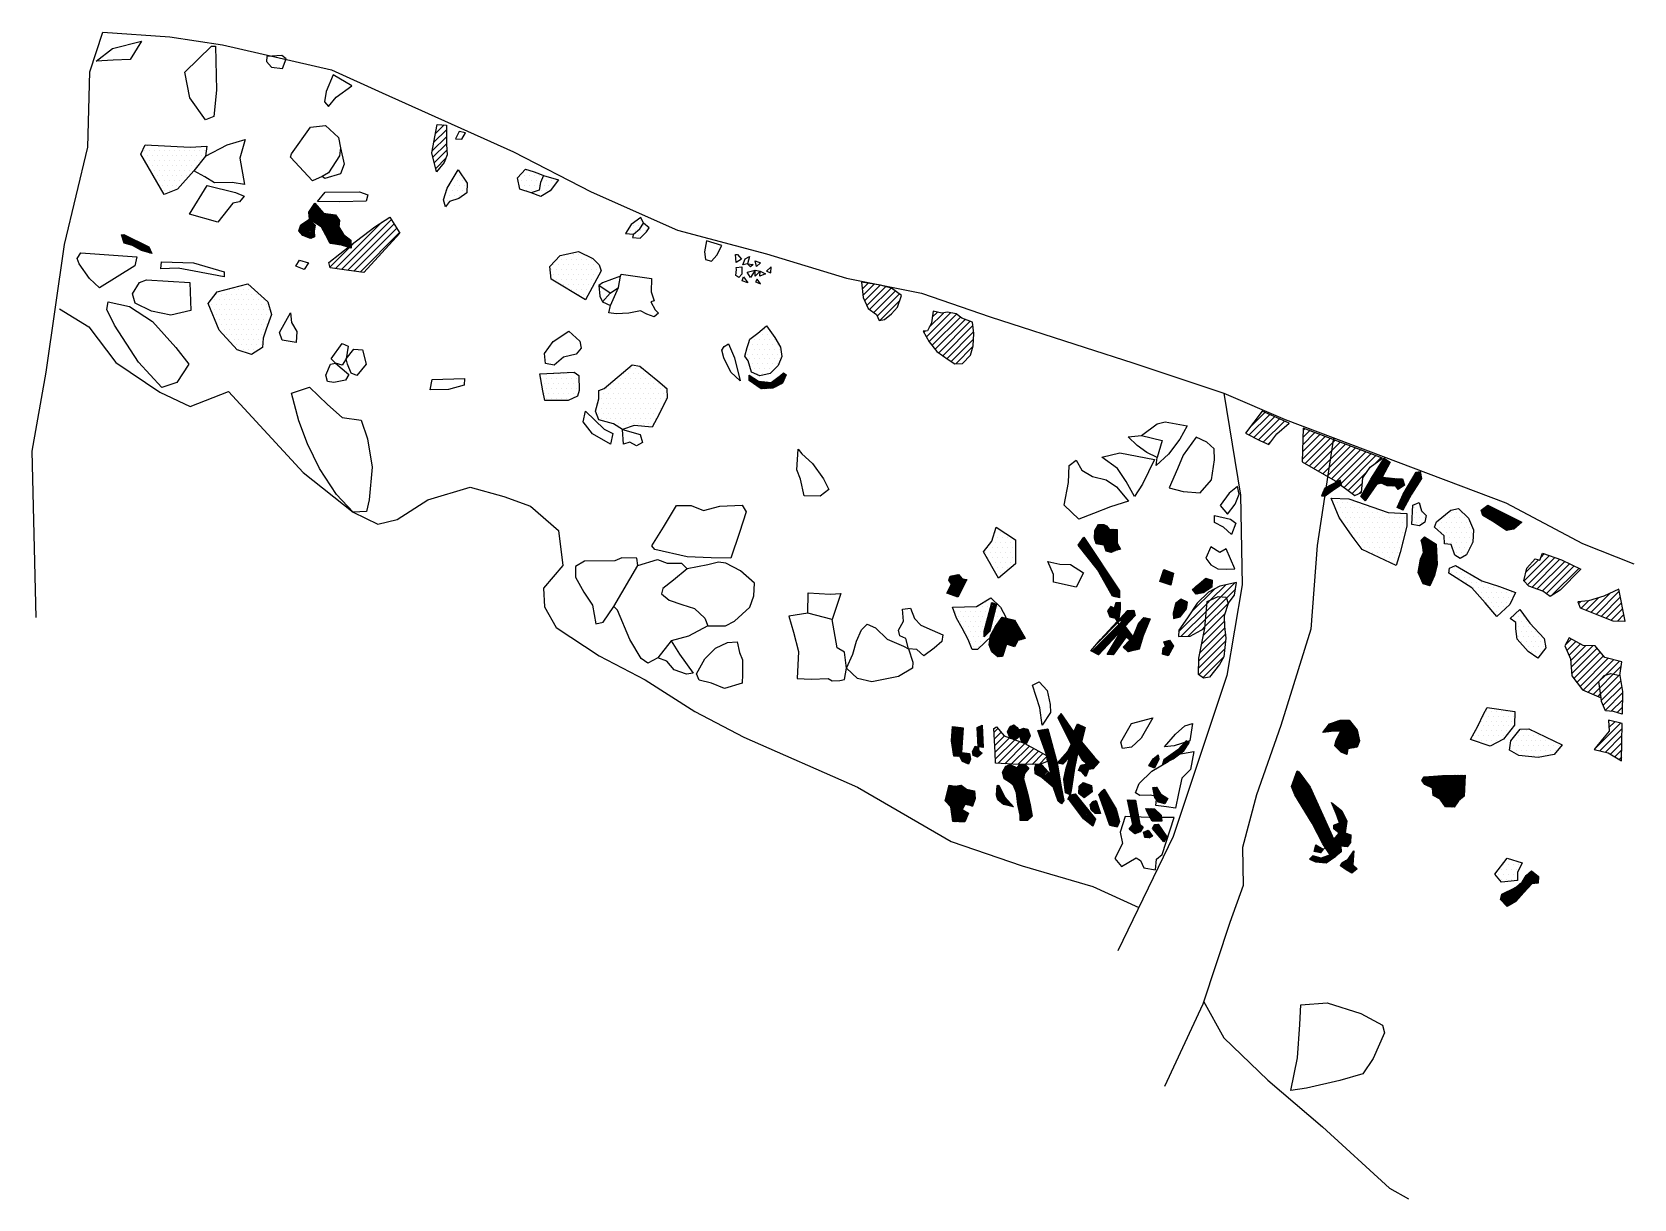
# Model space of a CAD drawing. Header units: metres. Extents: x -8.97 to -4.93, y -16.9 to -13.96.
import ezdxf

# ---------------------------------------------------------------- set-up
doc = ezdxf.new("R2010")
doc.units = ezdxf.units.M
doc.header["$LTSCALE"] = 25
doc.header["$MEASUREMENT"] = 0
doc.linetypes.add('STRICHPUNKTX2', pattern=[2, 1, -0.5, 0, -0.5])
doc.layers.get('0').update_dxf_attribs({"linetype": 'CONTINUOUS'})
for name, color, linetype in [('BEFUND', 1, 'CONTINUOUS'), ('FEUER', 1, 'CONTINUOUS'), ('GRABUNGSGRENZE', 3, 'STRICHPUNKTX2'), ('KNOCHEN', 2, 'CONTINUOUS'), ('KNOCHENSCHRAFF', 2, 'CONTINUOUS'), ('STEINE', 4, 'CONTINUOUS'), ('STEINESCHRAFF', 4, 'CONTINUOUS')]:
    doc.layers.add(name, color=color, linetype=linetype)

# ---------------------------------------------------------------- blocks, each defined once
blk = doc.blocks.new('*X1')
at = {"color": 0}
for p, q in [((-598.5, -1577.84), (-596.02, -1575.36)), ((-598.09, -1577.79), (-595.47, -1575.17)), ((-598.09, -1577.08), (-596.57, -1575.56)), ((-597.69, -1577.74), (-594.92, -1574.97)), ((-597.29, -1577.69), (-594.37, -1574.78)), ((-596.88, -1577.64), (-594.01, -1574.77)), ((-596.48, -1577.59), (-593.66, -1574.77)), ((-596.07, -1577.54), (-593.31, -1574.77)), ((-595.7, -1577.52), (-592.96, -1574.77)), ((-595.63, -1580.98), (-590.9, -1576.26)), ((-595.61, -1581.32), (-590.74, -1576.45)), ((-595.51, -1580.51), (-591.06, -1576.06)), ((-595.44, -1581.5), (-590.59, -1576.65)), ((-595.39, -1580.04), (-591.22, -1575.87)), ((-595.35, -1577.52), (-592.6, -1574.77)), ((-595.27, -1581.68), (-590.43, -1576.84)), ((-595.14, -1579.43), (-591.38, -1575.67)), ((-595.09, -1581.86), (-590.27, -1577.04)), ((-594.99, -1577.52), (-592.25, -1574.78)), ((-594.92, -1582.04), (-590.11, -1577.23)), ((-594.76, -1578.7), (-591.54, -1575.48)), ((-594.75, -1582.22), (-590, -1577.47)), ((-594.64, -1577.52), (-592.01, -1574.89)), ((-594.57, -1582.4), (-589.94, -1577.77)), ((-594.4, -1582.58), (-589.88, -1578.06)), ((-594.39, -1577.97), (-591.7, -1575.28)), ((-594.29, -1577.52), (-591.86, -1575.09)), ((-594.23, -1582.76), (-589.82, -1578.35)), ((-594.02, -1582.91), (-589.76, -1578.65)), ((-593.77, -1583.01), (-589.7, -1578.94)), ((-593.51, -1583.11), (-589.64, -1579.23)), ((-593.26, -1583.21), (-592.48, -1582.43)), ((-591.99, -1581.94), (-589.58, -1579.53)), ((-591.57, -1581.87), (-589.52, -1579.82)), ((-591.14, -1581.8), (-589.53, -1580.19)), ((-590.71, -1581.72), (-589.73, -1580.74)), ((-590.29, -1581.65), (-589.93, -1581.29)), ((-593.01, -1583.31), (-592.57, -1582.88)), ((-592.76, -1583.41), (-592.67, -1583.33)), ((-606.56, -1591.55), (-603.92, -1588.92)), ((-606.46, -1591.81), (-603.78, -1589.13)), ((-606.43, -1591.07), (-604.07, -1588.72)), ((-606.37, -1592.07), (-603.63, -1589.34)), ((-606.27, -1592.33), (-603.48, -1589.54)), ((-606.23, -1590.53), (-604.22, -1588.51)), ((-606.18, -1592.59), (-603.33, -1589.75)), ((-606.08, -1592.85), (-603.19, -1589.96)), ((-606.04, -1589.98), (-604.36, -1588.3)), ((-605.99, -1593.11), (-603.04, -1590.16)), ((-605.9, -1593.37), (-602.89, -1590.37)), ((-605.85, -1589.43), (-604.51, -1588.09)), ((-605.8, -1593.62), (-602.75, -1590.58)), ((-605.65, -1588.89), (-604.66, -1587.89)), ((-605.46, -1588.34), (-604.85, -1587.73)), ((-605.27, -1587.79), (-605.09, -1587.62)), ((-573.67, -1590.14), (-572.59, -1589.06)), ((-573.52, -1590.34), (-572.21, -1589.03)), ((-573.48, -1589.6), (-572.97, -1589.08)), ((-573.37, -1590.54), (-571.82, -1589)), ((-573.22, -1590.74), (-571.44, -1588.97)), ((-573.07, -1590.95), (-571.06, -1588.94)), ((-572.87, -1591.1), (-570.68, -1588.91)), ((-572.63, -1591.22), (-570.3, -1588.88)), ((-572.39, -1591.33), (-569.91, -1588.86)), ((-572.15, -1591.45), (-569.53, -1588.83)), ((-571.92, -1591.57), (-569.15, -1588.8)), ((-571.68, -1591.68), (-568.77, -1588.77)), ((-571.44, -1591.8), (-568.4, -1588.75)), ((-571.21, -1591.91), (-568.03, -1588.74)), ((-571.1, -1592.16), (-567.67, -1588.73)), ((-571.06, -1592.48), (-567.31, -1588.72)), ((-571.03, -1592.8), (-566.95, -1588.72)), ((-570.99, -1593.11), (-566.58, -1588.71)), ((-570.96, -1593.43), (-566.22, -1588.7)), ((-570.91, -1593.74), (-565.86, -1588.69)), ((-570.69, -1593.87), (-565.5, -1588.68)), ((-570.46, -1593.99), (-565.14, -1588.67)), ((-570.23, -1594.12), (-564.77, -1588.66)), ((-570, -1594.24), (-564.41, -1588.66)), ((-569.77, -1594.37), (-564.05, -1588.65)), ((-569.54, -1594.49), (-563.69, -1588.64)), ((-569.31, -1594.62), (-563.33, -1588.63)), ((-569.11, -1594.76), (-562.96, -1588.62)), ((-568.96, -1594.97), (-562.82, -1588.83)), ((-568.81, -1595.18), (-562.83, -1589.2)), ((-568.67, -1595.39), (-562.85, -1589.57)), ((-568.52, -1595.6), (-562.87, -1589.95)), ((-568.38, -1595.8), (-562.89, -1590.32)), ((-605.66, -1593.84), (-602.6, -1590.78)), ((-605.53, -1594.06), (-602.45, -1590.99)), ((-605.39, -1594.28), (-602.31, -1591.2)), ((-605.26, -1594.5), (-602.16, -1591.4)), ((-605.12, -1594.72), (-602.01, -1591.61)), ((-604.99, -1594.94), (-601.89, -1591.84)), ((-604.85, -1595.15), (-601.78, -1592.08)), ((-604.72, -1595.37), (-601.66, -1592.32)), ((-604.58, -1595.59), (-601.55, -1592.56)), ((-604.45, -1595.81), (-601.44, -1592.81)), ((-604.31, -1596.03), (-601.33, -1593.05)), ((-604.18, -1596.25), (-601.22, -1593.29)), ((-604.04, -1596.47), (-601.11, -1593.54)), ((-603.91, -1596.68), (-601, -1593.78)), ((-603.77, -1596.9), (-600.89, -1594.02)), ((-603.64, -1597.12), (-600.78, -1594.27)), ((-603.5, -1597.34), (-600.67, -1594.51)), ((-568.23, -1596.01), (-562.91, -1590.69)), ((-568.09, -1596.22), (-562.93, -1591.06)), ((-567.94, -1596.43), (-562.95, -1591.43)), ((-567.76, -1596.6), (-562.97, -1591.81)), ((-567.43, -1596.62), (-562.99, -1592.18)), ((-567.09, -1596.64), (-563, -1592.55)), ((-566.75, -1596.65), (-563.02, -1592.92)), ((-566.42, -1596.67), (-563.04, -1593.3)), ((-564.41, -1595.02), (-563.06, -1593.67)), ((-603.37, -1597.56), (-600.56, -1594.75)), ((-603.23, -1597.78), (-600.45, -1595)), ((-603.1, -1598), (-600.34, -1595.24)), ((-602.96, -1598.21), (-600.23, -1595.48)), ((-602.83, -1598.43), (-600.12, -1595.73)), ((-602.69, -1598.65), (-600.01, -1595.97)), ((-602.56, -1598.87), (-599.9, -1596.21)), ((-602.42, -1599.09), (-599.79, -1596.46)), ((-602.29, -1599.31), (-599.68, -1596.7)), ((-602.15, -1599.53), (-599.57, -1596.94)), ((-602.02, -1599.74), (-599.46, -1597.19)), ((-601.88, -1599.96), (-599.35, -1597.43)), ((-601.75, -1600.18), (-599.24, -1597.67)), ((-601.61, -1600.4), (-599.13, -1597.92)), ((-601.48, -1600.62), (-599.02, -1598.16)), ((-601.35, -1600.84), (-598.91, -1598.4)), ((-601.23, -1601.08), (-598.8, -1598.64)), ((-596.49, -1595.64), (-596.45, -1595.59)), ((-596.39, -1595.89), (-596.25, -1595.75)), ((-596.29, -1596.14), (-596.06, -1595.91)), ((-596.18, -1596.39), (-595.87, -1596.07)), ((-596.08, -1596.64), (-595.67, -1596.23)), ((-595.98, -1596.89), (-595.48, -1596.39)), ((-595.87, -1597.14), (-595.28, -1596.55)), ((-595.77, -1597.39), (-595.09, -1596.71)), ((-595.67, -1597.64), (-594.9, -1596.87)), ((-595.56, -1597.89), (-594.7, -1597.03)), ((-595.46, -1598.14), (-594.51, -1597.19)), ((-595.36, -1598.39), (-594.32, -1597.35)), ((-595.26, -1598.64), (-594.12, -1597.51)), ((-595.16, -1598.9), (-593.94, -1597.68)), ((-595.07, -1599.16), (-593.82, -1597.92)), ((-594.97, -1599.41), (-593.71, -1598.15)), ((-594.87, -1599.67), (-593.59, -1598.38)), ((-594.77, -1599.93), (-593.47, -1598.62)), ((-566.08, -1596.69), (-564.62, -1595.23)), ((-565.74, -1596.7), (-565.38, -1596.34)), ((-601.11, -1601.31), (-598.69, -1598.89)), ((-600.99, -1601.54), (-598.57, -1599.13)), ((-600.87, -1601.78), (-598.46, -1599.37)), ((-600.75, -1602.01), (-598.35, -1599.62)), ((-600.63, -1602.24), (-598.24, -1599.86)), ((-600.51, -1602.48), (-598.13, -1600.1)), ((-600.39, -1602.71), (-598.02, -1600.35)), ((-600.27, -1602.94), (-597.91, -1600.59)), ((-600.15, -1603.18), (-597.8, -1600.83)), ((-600.03, -1603.41), (-597.69, -1601.08)), ((-599.91, -1603.64), (-597.58, -1601.32)), ((-599.79, -1603.88), (-597.47, -1601.56)), ((-599.66, -1604.11), (-597.36, -1601.81)), ((-599.54, -1604.34), (-597.25, -1602.05)), ((-599.42, -1604.58), (-597.14, -1602.29)), ((-599.3, -1604.81), (-597.03, -1602.54)), ((-595.96, -1602.17), (-594.49, -1600.71)), ((-595.94, -1601.8), (-595.04, -1600.9)), ((-595.92, -1601.43), (-595.59, -1601.09)), ((-595.9, -1604.94), (-592.88, -1601.92)), ((-595.77, -1602.33), (-592.99, -1599.56)), ((-595.71, -1605.1), (-592.94, -1602.33)), ((-595.57, -1602.49), (-592.87, -1599.79)), ((-595.52, -1605.27), (-593, -1602.74)), ((-595.38, -1602.65), (-592.75, -1600.03)), ((-595.18, -1602.81), (-592.65, -1600.27)), ((-594.99, -1602.97), (-592.71, -1600.69)), ((-594.8, -1603.13), (-592.76, -1601.1)), ((-594.68, -1600.18), (-593.35, -1598.85)), ((-594.6, -1603.29), (-592.82, -1601.51)), ((-594.58, -1600.44), (-593.23, -1599.09)), ((-594.48, -1600.69), (-593.11, -1599.32)), ((-600.83, -1607.75), (-599.75, -1606.67)), ((-600.74, -1607.3), (-599.97, -1606.54)), ((-600.64, -1606.85), (-600.2, -1606.41)), ((-600.54, -1606.4), (-600.42, -1606.28)), ((-599.5, -1608.19), (-596.04, -1604.72)), ((-599.18, -1605.04), (-596.92, -1602.78)), ((-599.06, -1605.28), (-596.81, -1603.02)), ((-598.94, -1605.51), (-596.7, -1603.27)), ((-598.82, -1605.74), (-596.59, -1603.51)), ((-598.7, -1605.97), (-596.48, -1603.75)), ((-598.56, -1606.18), (-596.37, -1603.99)), ((-598.41, -1606.39), (-596.26, -1604.24)), ((-598.27, -1606.6), (-596.15, -1604.48)), ((-597.98, -1607.02), (-595.9, -1604.94)), ((-597.84, -1607.23), (-595.71, -1605.1)), ((-597.7, -1607.44), (-595.52, -1605.27)), ((-597.55, -1607.65), (-595.34, -1605.44)), ((-597.41, -1607.87), (-595.15, -1605.6)), ((-597.27, -1608.08), (-594.96, -1605.77)), ((-597.12, -1608.29), (-594.77, -1605.94)), ((-596.98, -1608.5), (-594.59, -1606.1)), ((-596.83, -1608.7), (-594.4, -1606.27)), ((-596.55, -1608.77), (-594.21, -1606.44)), ((-596.27, -1608.84), (-594.18, -1606.76)), ((-595.34, -1605.44), (-593.05, -1603.16)), ((-595.15, -1605.6), (-592.83, -1603.29)), ((-594.96, -1605.77), (-592.57, -1603.38)), ((-594.77, -1605.94), (-592.32, -1603.48)), ((-594.59, -1606.1), (-592.06, -1603.58)), ((-594.4, -1606.27), (-591.8, -1603.67)), ((-594.21, -1606.44), (-591.7, -1603.92)), ((-593.93, -1606.51), (-591.72, -1604.3)), ((-593.64, -1606.57), (-591.74, -1604.67)), ((-593.34, -1606.62), (-591.76, -1605.04)), ((-593.02, -1606.66), (-591.78, -1605.42)), ((-592.71, -1606.7), (-592.14, -1606.13)), ((-601.89, -1609.87), (-601.06, -1609.04)), ((-601.64, -1609.98), (-600.78, -1609.12)), ((-601.4, -1610.09), (-600.51, -1609.2)), ((-601.16, -1610.2), (-600.24, -1609.28)), ((-600.91, -1610.31), (-599.96, -1609.36)), ((-600.68, -1607.95), (-599.52, -1606.8)), ((-600.67, -1610.42), (-599.69, -1609.44)), ((-600.38, -1608.01), (-599.3, -1606.93)), ((-600.38, -1610.49), (-599.42, -1609.52)), ((-600.09, -1608.07), (-599.07, -1607.05)), ((-600.07, -1610.52), (-599.15, -1609.6)), ((-599.79, -1608.13), (-598.85, -1607.18)), ((-599.75, -1610.56), (-598.56, -1609.37)), ((-599.43, -1610.6), (-597.98, -1609.14)), ((-599.12, -1610.63), (-597.39, -1608.91)), ((-598.8, -1610.67), (-596.83, -1608.7)), ((-598.48, -1610.71), (-596.55, -1608.77)), ((-598.17, -1610.74), (-596.27, -1608.84)), ((-597.79, -1610.72), (-595.99, -1608.92)), ((-596.53, -1609.81), (-595.71, -1608.99)), ((-595.99, -1608.92), (-594.17, -1607.1)), ((-595.71, -1608.99), (-594.16, -1607.44)), ((-595.12, -1608.75), (-594.15, -1607.79)), ((-594.28, -1611.46), (-593, -1610.18)), ((-594.11, -1611.64), (-590.94, -1608.46)), ((-593.91, -1611.79), (-590.97, -1608.85)), ((-593.7, -1611.94), (-591, -1609.23)), ((-593.5, -1612.08), (-591.03, -1609.61)), ((-593.29, -1612.23), (-591.06, -1610)), ((-593.09, -1612.38), (-591.08, -1610.38)), ((-592.88, -1612.53), (-591.11, -1610.76)), ((-591.73, -1608.9), (-590.91, -1608.08)), ((-592.65, -1612.65), (-591.14, -1611.14)), ((-592.42, -1612.78), (-591, -1611.35)), ((-592.2, -1612.91), (-590.82, -1611.52)), ((-591.97, -1613.03), (-590.63, -1611.7)), ((-591.74, -1613.16), (-590.45, -1611.87)), ((-591.52, -1613.29), (-590.27, -1612.04)), ((-590.23, -1612.35), (-590.09, -1612.22)), ((-553.3, -1620.68), (-545.71, -1613.08)), ((-553.13, -1620.86), (-545.51, -1613.24)), ((-552.96, -1621.04), (-545.31, -1613.39)), ((-552.78, -1621.22), (-545.11, -1613.55)), ((-552.61, -1621.4), (-544.91, -1613.7)), ((-552.43, -1621.58), (-544.71, -1613.86)), ((-552.26, -1621.76), (-544.51, -1614.01)), ((-551.36, -1621.22), (-544.34, -1614.19)), ((-548.3, -1615.33), (-545.9, -1612.93)), ((-547.81, -1614.49), (-546.1, -1612.77)), ((-545.78, -1615.99), (-544.36, -1614.57)), ((-553.97, -1619.93), (-551.72, -1617.68)), ((-553.82, -1620.14), (-551.02, -1617.34)), ((-553.82, -1619.43), (-552.42, -1618.03)), ((-553.67, -1618.92), (-553.12, -1618.38)), ((-553.65, -1620.32), (-550.32, -1616.99)), ((-553.48, -1620.5), (-548.97, -1615.99)), ((-545.38, -1615.94), (-544.39, -1614.95)), ((-544.98, -1615.89), (-544.41, -1615.32)), ((-544.58, -1615.84), (-544.44, -1615.7)), ((-550.45, -1620.65), (-548.74, -1618.95))]:
    blk.add_line(p, q, dxfattribs=at)
blk = doc.blocks.new('*X2')
at = {"color": 0}
for p, q in [((-587.02, -1514.75), (-581.92, -1509.65)), ((-586.52, -1513.9), (-582.13, -1509.5)), ((-585.92, -1512.93), (-582.34, -1509.36)), ((-585.31, -1511.97), (-582.55, -1509.21)), ((-584.7, -1511.01), (-582.76, -1509.07)), ((-584.09, -1510.04), (-582.97, -1508.92)), ((-583.48, -1509.08), (-583.18, -1508.78)), ((-589.04, -1518.53), (-583.41, -1512.9)), ((-588.93, -1518.07), (-583.03, -1512.17)), ((-588.86, -1518.71), (-583.95, -1513.79)), ((-588.45, -1517.24), (-582.65, -1511.44)), ((-587.98, -1516.41), (-582.27, -1510.7)), ((-587.5, -1515.58), (-581.89, -1509.97)), ((-585.19, -1515.39), (-583.36, -1513.56)), ((-584.69, -1515.24), (-583.04, -1513.59)), ((-584.19, -1515.1), (-582.72, -1513.63)), ((-583.95, -1513.79), (-583.67, -1513.52)), ((-583.84, -1515.1), (-582.41, -1513.67)), ((-583.6, -1515.21), (-582.09, -1513.7)), ((-583.36, -1515.32), (-581.78, -1513.74)), ((-583.11, -1515.43), (-581.46, -1513.78)), ((-582.87, -1515.54), (-581.14, -1513.82)), ((-582.63, -1515.65), (-580.83, -1513.85)), ((-582.33, -1515.72), (-580.5, -1513.88)), ((-582, -1515.73), (-580.17, -1513.9)), ((-581.66, -1515.75), (-579.83, -1513.92)), ((-581.32, -1515.77), (-579.5, -1513.94)), ((-578.82, -1518.57), (-573.93, -1513.68)), ((-578.55, -1517.94), (-573.98, -1513.37)), ((-578.06, -1517.1), (-574.03, -1513.07)), ((-577.52, -1516.2), (-574.08, -1512.77)), ((-576.98, -1515.31), (-574.14, -1512.47)), ((-576.43, -1514.41), (-574.19, -1512.16)), ((-575.89, -1513.51), (-574.57, -1512.19)), ((-575.35, -1512.62), (-575.01, -1512.28)), ((-598.97, -1518.21), (-595.8, -1515.04)), ((-598.89, -1517.78), (-596.51, -1515.39)), ((-598.63, -1517.16), (-597.22, -1515.75)), ((-598.61, -1518.21), (-595.09, -1514.68)), ((-598.37, -1516.55), (-597.93, -1516.11)), ((-598.26, -1518.21), (-594.38, -1514.32)), ((-597.36, -1517.66), (-594.26, -1514.55)), ((-596.03, -1516.69), (-594.18, -1514.83)), ((-595.07, -1516.07), (-594.11, -1515.11)), ((-594.12, -1515.48), (-594.03, -1515.39)), ((-588.68, -1518.88), (-585.24, -1515.44)), ((-588.5, -1519.05), (-586, -1516.56)), ((-588.32, -1519.23), (-586.77, -1517.67)), ((-580.99, -1515.78), (-579.16, -1513.96)), ((-580.65, -1515.8), (-578.83, -1513.98)), ((-580.32, -1515.82), (-578.6, -1514.1)), ((-580.17, -1516.03), (-578.51, -1514.36)), ((-580.03, -1516.24), (-578.42, -1514.63)), ((-579.92, -1521.08), (-575.95, -1517.11)), ((-579.89, -1516.45), (-578.33, -1514.9)), ((-579.64, -1520.45), (-575.32, -1516.13)), ((-579.62, -1516.53), (-578.24, -1515.16)), ((-579.37, -1519.82), (-574.69, -1515.15)), ((-579.1, -1519.2), (-574.06, -1514.16)), ((-578.5, -1515.77), (-578.16, -1515.43)), ((-588.14, -1519.4), (-587.53, -1518.79)), ((-579.79, -1521.3), (-576.52, -1518.03)), ((-579.55, -1521.42), (-576.91, -1518.78)), ((-579.31, -1521.53), (-577.31, -1519.53)), ((-579.07, -1521.64), (-577.71, -1520.28)), ((-578.83, -1521.75), (-578.1, -1521.03)), ((-578.59, -1521.87), (-578.5, -1521.78)), ((-558.78, -1521.86), (-558.67, -1521.75)), ((-558.7, -1522.13), (-557.14, -1520.58)), ((-558.62, -1522.4), (-556.91, -1520.69)), ((-558.53, -1522.67), (-556.67, -1520.81)), ((-558.45, -1522.94), (-556.44, -1520.93)), ((-558.34, -1523.19), (-556.2, -1521.05)), ((-558.12, -1523.33), (-555.97, -1521.17)), ((-557.91, -1523.46), (-555.73, -1521.29)), ((-557.69, -1523.6), (-555.5, -1521.4)), ((-557.47, -1523.73), (-555.26, -1521.52)), ((-557.25, -1523.87), (-555.03, -1521.64)), ((-557.03, -1524), (-554.79, -1521.76)), ((-556.82, -1524.14), (-554.56, -1521.88)), ((-556.6, -1524.27), (-554.32, -1522)), ((-656.27, -1528.83), (-653.24, -1525.81)), ((-656.25, -1528.47), (-653.46, -1525.68)), ((-656.24, -1528.11), (-653.69, -1525.55)), ((-656.23, -1527.74), (-653.92, -1525.43)), ((-656.22, -1527.38), (-654.27, -1525.43)), ((-656.21, -1529.14), (-653.07, -1526)), ((-656.1, -1526.9), (-654.63, -1525.43)), ((-655.67, -1526.12), (-654.98, -1525.43)), ((-556.38, -1524.41), (-554.09, -1522.12)), ((-556.16, -1524.54), (-553.85, -1522.23)), ((-555.95, -1524.68), (-553.62, -1522.35)), ((-555.73, -1524.82), (-553.38, -1522.47)), ((-555.52, -1524.96), (-553.15, -1522.59)), ((-555.31, -1525.1), (-552.91, -1522.71)), ((-555.09, -1525.24), (-552.68, -1522.83)), ((-554.88, -1525.39), (-552.44, -1522.94)), ((-554.67, -1525.53), (-552.21, -1523.06)), ((-554.46, -1525.67), (-551.97, -1523.18)), ((-554.24, -1525.81), (-551.73, -1523.3)), ((-554.03, -1525.95), (-551.5, -1523.42)), ((-553.82, -1526.09), (-551.26, -1523.54)), ((-553.6, -1526.23), (-551.03, -1523.65)), ((-553.39, -1526.37), (-550.79, -1523.77)), ((-553.18, -1526.51), (-550.56, -1523.89)), ((-552.97, -1526.65), (-550.32, -1524.01)), ((-552.75, -1526.79), (-550.09, -1524.13)), ((-552.54, -1526.93), (-549.85, -1524.25)), ((-552.21, -1526.95), (-549.62, -1524.37)), ((-551.75, -1526.85), (-549.38, -1524.48)), ((-551.3, -1526.76), (-549.15, -1524.6)), ((-550.85, -1526.66), (-548.91, -1524.72)), ((-549.42, -1525.58), (-548.68, -1524.84)), ((-660.29, -1530.74), (-658.67, -1529.12)), ((-660.13, -1530.93), (-658.53, -1529.33)), ((-659.97, -1531.13), (-658.39, -1529.54)), ((-659.86, -1529.95), (-658.81, -1528.91)), ((-659.82, -1531.33), (-658.24, -1529.75)), ((-659.66, -1531.52), (-658.1, -1529.97)), ((-659.05, -1528.79), (-658.95, -1528.7)), ((-656.13, -1529.41), (-652.91, -1526.18)), ((-656.06, -1529.69), (-652.74, -1526.37)), ((-655.98, -1529.96), (-652.58, -1526.56)), ((-655.9, -1530.24), (-652.28, -1526.62)), ((-655.7, -1530.39), (-651.95, -1526.64)), ((-655.39, -1530.44), (-651.61, -1526.66)), ((-655.09, -1530.48), (-651.28, -1526.67)), ((-654.78, -1530.53), (-650.94, -1526.69)), ((-654.47, -1530.58), (-650.61, -1526.71)), ((-654.17, -1530.63), (-650.55, -1527.01)), ((-653.86, -1530.67), (-650.55, -1527.36)), ((-653.75, -1530.91), (-650.54, -1527.71)), ((-653.66, -1531.18), (-650.54, -1528.06)), ((-653.57, -1531.44), (-650.54, -1528.41)), ((-653.48, -1531.7), (-650.53, -1528.76)), ((-653.39, -1531.97), (-650.53, -1529.11)), ((-653.24, -1532.18), (-650.52, -1529.46)), ((-652.97, -1532.26), (-650.52, -1529.81)), ((-573.91, -1529.56), (-573, -1528.65)), ((-573.84, -1529.85), (-572.78, -1528.79)), ((-573.77, -1530.13), (-572.56, -1528.92)), ((-573.7, -1530.41), (-572.34, -1529.06)), ((-573.63, -1530.7), (-572.13, -1529.2)), ((-573.59, -1531.01), (-571.91, -1529.33)), ((-573.55, -1531.33), (-571.69, -1529.47)), ((-573.51, -1531.64), (-571.47, -1529.6)), ((-573.47, -1531.95), (-571.26, -1529.74)), ((-573.43, -1532.26), (-571.04, -1529.88)), ((-573.41, -1532.6), (-570.82, -1530.01)), ((-659.5, -1531.72), (-657.96, -1530.18)), ((-659.35, -1531.92), (-657.82, -1530.39)), ((-659.19, -1532.11), (-657.68, -1530.6)), ((-659.03, -1532.31), (-657.54, -1530.81)), ((-658.88, -1532.51), (-657.39, -1531.02)), ((-658.72, -1532.71), (-657.25, -1531.24)), ((-658.56, -1532.9), (-657.11, -1531.45)), ((-658.41, -1533.1), (-656.97, -1531.66)), ((-658.25, -1533.3), (-656.83, -1531.87)), ((-658.09, -1533.49), (-656.68, -1532.08)), ((-657.94, -1533.69), (-656.54, -1532.29)), ((-657.78, -1533.89), (-656.4, -1532.51)), ((-657.63, -1534.08), (-656.26, -1532.72)), ((-657.47, -1534.28), (-656.12, -1532.93)), ((-657.31, -1534.48), (-655.98, -1533.14)), ((-657.16, -1534.67), (-655.83, -1533.35)), ((-657, -1534.87), (-655.69, -1533.56)), ((-656.84, -1535.07), (-655.55, -1533.78)), ((-656.69, -1535.27), (-655.41, -1533.99)), ((-652.69, -1532.33), (-650.52, -1530.16)), ((-652.42, -1532.41), (-650.4, -1530.39)), ((-652.14, -1532.49), (-650.27, -1530.62)), ((-651.64, -1532.34), (-650.15, -1530.85)), ((-651.03, -1532.08), (-650.02, -1531.08)), ((-650.5, -1531.91), (-649.9, -1531.31)), ((-649.98, -1531.75), (-649.77, -1531.53)), ((-574.65, -1537.38), (-570.06, -1532.79)), ((-574.61, -1537.69), (-570.05, -1533.13)), ((-574.58, -1536.95), (-570.08, -1532.45)), ((-574.51, -1537.94), (-570.03, -1533.46)), ((-574.5, -1536.52), (-570.09, -1532.11)), ((-574.43, -1536.09), (-570.11, -1531.77)), ((-574.4, -1538.19), (-570.01, -1533.8)), ((-574.36, -1535.67), (-570.13, -1531.44)), ((-574.28, -1535.24), (-570.14, -1531.1)), ((-574.21, -1534.81), (-570.16, -1530.76)), ((-574.14, -1534.39), (-570.17, -1530.42)), ((-573.94, -1533.84), (-570.39, -1530.28)), ((-573.68, -1533.22), (-570.6, -1530.15)), ((-692.73, -1539.84), (-691.03, -1538.14)), ((-692.58, -1540.05), (-690.59, -1538.06)), ((-656.53, -1535.46), (-655.27, -1534.2)), ((-656.37, -1535.66), (-655.12, -1534.41)), ((-656.22, -1535.86), (-654.98, -1534.62)), ((-656.06, -1536.05), (-654.84, -1534.84)), ((-655.9, -1536.25), (-654.7, -1535.05)), ((-655.75, -1536.45), (-654.56, -1535.26)), ((-655.59, -1536.64), (-654.42, -1535.47)), ((-655.44, -1536.85), (-654.27, -1535.68)), ((-655.32, -1537.08), (-654.13, -1535.89)), ((-655.19, -1537.31), (-653.99, -1536.11)), ((-655.06, -1537.53), (-653.85, -1536.32)), ((-654.94, -1537.76), (-653.71, -1536.53)), ((-654.81, -1537.99), (-653.56, -1536.74)), ((-654.69, -1538.22), (-653.42, -1536.95)), ((-654.56, -1538.44), (-653.28, -1537.16)), ((-654.43, -1538.67), (-653.14, -1537.38)), ((-654.31, -1538.9), (-653, -1537.59)), ((-654.18, -1539.13), (-652.86, -1537.8)), ((-654.06, -1539.35), (-652.71, -1538.01)), ((-639.72, -1539.86), (-637.23, -1537.38)), ((-639.67, -1539.46), (-637.49, -1537.28)), ((-639.49, -1538.93), (-637.74, -1537.18)), ((-639.45, -1539.95), (-636.98, -1537.48)), ((-639.31, -1538.39), (-638, -1537.08)), ((-639.19, -1540.04), (-636.72, -1537.57)), ((-639.13, -1537.86), (-638.25, -1536.98)), ((-638.95, -1537.33), (-638.51, -1536.89)), ((-638.92, -1540.13), (-636.47, -1537.67)), ((-638.77, -1536.8), (-638.76, -1536.79)), ((-638.66, -1540.22), (-636.44, -1538)), ((-574.29, -1538.43), (-570, -1534.14)), ((-574.19, -1538.68), (-569.98, -1534.48)), ((-574.08, -1538.93), (-569.97, -1534.81)), ((-573.98, -1539.18), (-569.95, -1535.15)), ((-573.87, -1539.43), (-569.93, -1535.49)), ((-573.77, -1539.68), (-570.03, -1535.94)), ((-573.66, -1539.92), (-570.13, -1536.39)), ((-573.56, -1540.17), (-570.23, -1536.84)), ((-573.43, -1540.4), (-570.33, -1537.3)), ((-573.16, -1540.48), (-570.43, -1537.75)), ((-693.39, -1542.63), (-689.75, -1538.98)), ((-693.23, -1542.82), (-689.55, -1539.14)), ((-693, -1541.88), (-689.92, -1538.8)), ((-692.97, -1542.91), (-689.25, -1539.19)), ((-692.94, -1539.35), (-691.9, -1538.31)), ((-692.87, -1539.63), (-691.47, -1538.23)), ((-692.79, -1538.84), (-692.34, -1538.4)), ((-692.71, -1543.01), (-688.95, -1539.24)), ((-692.61, -1541.13), (-690.08, -1538.61)), ((-692.46, -1543.11), (-688.65, -1539.3)), ((-692.44, -1540.26), (-690.42, -1538.24)), ((-692.29, -1540.47), (-690.25, -1538.43)), ((-692.2, -1543.2), (-688.46, -1539.46)), ((-691.94, -1543.3), (-688.83, -1540.19)), ((-691.69, -1543.4), (-689.21, -1540.92)), ((-691.43, -1543.49), (-689.58, -1541.64)), ((-653.93, -1539.58), (-652.57, -1538.22)), ((-653.81, -1539.81), (-652.43, -1538.43)), ((-653.68, -1540.04), (-652.29, -1538.65)), ((-653.55, -1540.27), (-652.15, -1538.86)), ((-653.43, -1540.49), (-652, -1539.07)), ((-653.3, -1540.72), (-651.86, -1539.28)), ((-653.18, -1540.95), (-651.72, -1539.49)), ((-653.05, -1541.18), (-651.58, -1539.7)), ((-652.92, -1541.4), (-651.44, -1539.92)), ((-652.8, -1541.63), (-651.29, -1540.13)), ((-652.67, -1541.86), (-651.15, -1540.34)), ((-652.55, -1542.09), (-651.01, -1540.55)), ((-652.42, -1542.32), (-650.87, -1540.76)), ((-652.3, -1542.54), (-650.73, -1540.97)), ((-652.17, -1542.77), (-650.59, -1541.19)), ((-652.04, -1543), (-650.44, -1541.4)), ((-651.92, -1543.23), (-650.3, -1541.61)), ((-651.79, -1543.45), (-650.16, -1541.82)), ((-651.59, -1543.6), (-650.02, -1542.03)), ((-638.39, -1540.31), (-636.54, -1538.45)), ((-638.13, -1540.4), (-636.64, -1538.91)), ((-637.87, -1540.49), (-636.74, -1539.36)), ((-637.6, -1540.58), (-636.84, -1539.81)), ((-637.34, -1540.67), (-636.94, -1540.26)), ((-637.07, -1540.75), (-637.04, -1540.72)), ((-631.53, -1541.93), (-630.55, -1540.95)), ((-631.37, -1542.12), (-628.21, -1538.96)), ((-631.21, -1542.32), (-627.94, -1539.05)), ((-631.05, -1542.51), (-627.67, -1539.13)), ((-630.89, -1542.71), (-627.4, -1539.22)), ((-630.73, -1542.9), (-627.13, -1539.3)), ((-630.47, -1542.99), (-626.86, -1539.39)), ((-630.03, -1542.91), (-626.6, -1539.47)), ((-629.59, -1542.82), (-626.62, -1539.85)), ((-629.15, -1542.73), (-626.64, -1540.22)), ((-628.54, -1542.48), (-626.66, -1540.6)), ((-627.56, -1541.85), (-626.69, -1540.97)), ((-572.89, -1540.56), (-570.53, -1538.21)), ((-572.61, -1540.64), (-570.78, -1538.81)), ((-572.34, -1540.72), (-571.07, -1539.46)), ((-572.07, -1540.81), (-571.37, -1540.1)), ((-571.8, -1540.89), (-571.66, -1540.75)), ((-691.17, -1543.59), (-689.97, -1542.39)), ((-690.91, -1543.68), (-690.37, -1543.14)), ((-682.75, -1547.55), (-681.04, -1545.83)), ((-682.62, -1547.06), (-681.09, -1545.53)), ((-682.49, -1546.58), (-681.34, -1545.42)), ((-682.36, -1546.09), (-681.59, -1545.32)), ((-682.23, -1545.61), (-681.84, -1545.22)), ((-682.1, -1545.12), (-682.09, -1545.11)), ((-652.65, -1546.79), (-652.05, -1546.19)), ((-652.62, -1548.17), (-649.74, -1545.3)), ((-652.53, -1548.43), (-649.75, -1545.65)), ((-652.43, -1548.69), (-649.75, -1546)), ((-651.33, -1546.52), (-649.97, -1545.17)), ((-651.29, -1543.66), (-649.94, -1542.31)), ((-651.14, -1545.98), (-650.34, -1545.18)), ((-651, -1543.72), (-649.94, -1542.66)), ((-650.95, -1545.44), (-650.71, -1545.2)), ((-650.7, -1543.78), (-649.94, -1543.02)), ((-650.41, -1543.84), (-649.94, -1543.37)), ((-650.12, -1543.9), (-649.94, -1543.73)), ((-636.4, -1547.86), (-633.33, -1544.79)), ((-636.39, -1548.2), (-633.08, -1544.89)), ((-636.38, -1548.54), (-632.83, -1545)), ((-636.36, -1548.89), (-632.89, -1545.41)), ((-636.35, -1547.45), (-633.57, -1544.68)), ((-636.23, -1546.99), (-633.82, -1544.57)), ((-636.21, -1549.09), (-632.95, -1545.83)), ((-636.12, -1546.52), (-634.06, -1544.46)), ((-636.01, -1546.05), (-634.31, -1544.35)), ((-635.89, -1545.59), (-635.06, -1544.75)), ((-683.94, -1551.91), (-682.06, -1550.04)), ((-683.8, -1551.42), (-681.95, -1549.57)), ((-683.67, -1550.94), (-681.84, -1549.1)), ((-683.54, -1550.45), (-681.72, -1548.63)), ((-683.41, -1549.97), (-681.61, -1548.17)), ((-683.28, -1549.48), (-681.49, -1547.7)), ((-683.15, -1549), (-681.38, -1547.23)), ((-683.02, -1548.52), (-681.27, -1546.76)), ((-682.89, -1548.03), (-681.15, -1546.3)), ((-682.84, -1555.76), (-676.6, -1549.53)), ((-682.78, -1555.35), (-676.89, -1549.45)), ((-682.74, -1556.02), (-676.39, -1549.67)), ((-682.71, -1554.93), (-677.17, -1549.38)), ((-682.65, -1554.51), (-677.45, -1549.31)), ((-682.64, -1556.27), (-676.26, -1549.89)), ((-682.58, -1554.09), (-677.73, -1549.24)), ((-682.54, -1556.52), (-676.13, -1550.11)), ((-682.52, -1553.67), (-678.02, -1549.17)), ((-682.31, -1553.11), (-678.3, -1549.1)), ((-681.88, -1552.33), (-678.58, -1549.03)), ((-681.45, -1551.54), (-678.87, -1548.96)), ((-680.79, -1550.53), (-679.15, -1548.89)), ((-679.94, -1549.33), (-679.43, -1548.82)), ((-655.46, -1555.25), (-650.39, -1550.18)), ((-652.9, -1547.39), (-651.81, -1546.3)), ((-652.81, -1547.65), (-651.57, -1546.41)), ((-652.71, -1547.91), (-651.33, -1546.53)), ((-652.2, -1548.81), (-649.75, -1546.36)), ((-651.91, -1548.88), (-649.75, -1546.71)), ((-651.62, -1548.94), (-649.78, -1547.1)), ((-651.34, -1549.01), (-649.83, -1547.5)), ((-651.29, -1550.73), (-650.52, -1549.96)), ((-651.05, -1549.07), (-649.87, -1547.9)), ((-650.91, -1549.29), (-649.92, -1548.3)), ((-650.78, -1549.51), (-649.97, -1548.7)), ((-650.65, -1549.73), (-650, -1549.09)), ((-650.52, -1549.96), (-649.85, -1549.29)), ((-650.39, -1550.18), (-649.7, -1549.49)), ((-650.13, -1550.63), (-649.4, -1549.9)), ((-650, -1550.85), (-649.25, -1550.1)), ((-649.85, -1549.29), (-647.7, -1547.14)), ((-649.7, -1549.49), (-647.32, -1547.11)), ((-649.55, -1549.7), (-646.94, -1547.09)), ((-649.4, -1549.9), (-646.56, -1547.06)), ((-649.25, -1550.1), (-646.35, -1547.2)), ((-649.1, -1550.31), (-646.28, -1547.48)), ((-648.95, -1550.51), (-646.2, -1547.77)), ((-648.93, -1556.5), (-642.7, -1550.27)), ((-648.8, -1550.71), (-646.13, -1548.05)), ((-648.64, -1550.91), (-646.06, -1548.33)), ((-646.48, -1553.69), (-642.46, -1549.67)), ((-646.25, -1553.11), (-642.33, -1549.19)), ((-646.02, -1552.53), (-642.62, -1549.13)), ((-645.78, -1551.94), (-642.92, -1549.08)), ((-645.55, -1551.36), (-643.21, -1549.02)), ((-645.32, -1550.77), (-643.51, -1548.96)), ((-644.49, -1549.59), (-643.81, -1548.9)), ((-635.75, -1548.97), (-633.02, -1546.24)), ((-635.28, -1548.86), (-633.08, -1546.66)), ((-634.82, -1548.75), (-634.24, -1548.18)), ((-684.06, -1553.44), (-682.52, -1551.91)), ((-684.05, -1552.38), (-682.18, -1550.5)), ((-684.05, -1552.73), (-682.29, -1550.97)), ((-684.05, -1553.09), (-682.41, -1551.44)), ((-682.44, -1556.77), (-675.99, -1550.33)), ((-682.34, -1557.03), (-675.86, -1550.55)), ((-682.24, -1557.28), (-675.73, -1550.78)), ((-682.14, -1557.53), (-675.6, -1551)), ((-681.95, -1557.7), (-675.47, -1551.22)), ((-681.75, -1557.86), (-675.33, -1551.44)), ((-681.56, -1558.02), (-675.2, -1551.66)), ((-681.37, -1558.18), (-675.07, -1551.88)), ((-678.45, -1555.62), (-674.94, -1552.1)), ((-678.19, -1555.71), (-674.81, -1552.33)), ((-677.92, -1555.8), (-674.67, -1552.55)), ((-677.66, -1555.88), (-674.54, -1552.77)), ((-677.39, -1555.97), (-674.41, -1552.99)), ((-677.12, -1556.06), (-674.28, -1553.21)), ((-675.37, -1554.66), (-674.15, -1553.43)), ((-674.86, -1554.5), (-674.01, -1553.66)), ((-674.35, -1554.35), (-673.88, -1553.88)), ((-673.85, -1554.2), (-673.75, -1554.1)), ((-656.94, -1557.44), (-650.13, -1550.63)), ((-656.7, -1557.56), (-650, -1550.85)), ((-656.47, -1557.68), (-649.87, -1551.07)), ((-656.24, -1557.8), (-649.74, -1551.3)), ((-656.01, -1557.93), (-649.61, -1551.52)), ((-655.78, -1558.05), (-649.48, -1551.74)), ((-655.55, -1558.17), (-649.35, -1551.97)), ((-653.02, -1558.12), (-648.43, -1553.53)), ((-652.8, -1558.25), (-648.3, -1553.75)), ((-652.49, -1557.23), (-648.56, -1553.31)), ((-651.95, -1556.34), (-648.69, -1553.08)), ((-651.42, -1555.46), (-648.82, -1552.86)), ((-650.89, -1554.57), (-648.95, -1552.64)), ((-650.36, -1553.69), (-649.08, -1552.41)), ((-649.87, -1551.07), (-649.1, -1550.31)), ((-649.83, -1552.8), (-649.21, -1552.19)), ((-649.74, -1551.3), (-648.95, -1550.51)), ((-649.61, -1551.52), (-648.8, -1550.71)), ((-649.48, -1551.74), (-648.64, -1550.91)), ((-649.35, -1551.97), (-648.49, -1551.12)), ((-649.21, -1552.19), (-648.34, -1551.32)), ((-649.08, -1552.41), (-648.19, -1551.52)), ((-648.95, -1552.64), (-648.04, -1551.72)), ((-648.82, -1552.86), (-647.89, -1551.93)), ((-648.74, -1556.67), (-642.93, -1550.86)), ((-648.69, -1553.08), (-647.74, -1552.13)), ((-648.56, -1556.84), (-643.17, -1551.45)), ((-648.56, -1553.31), (-647.59, -1552.33)), ((-648.43, -1553.53), (-647.44, -1552.53)), ((-648.38, -1557.01), (-643.41, -1552.05)), ((-648.3, -1553.75), (-647.29, -1552.74)), ((-648.19, -1557.18), (-643.65, -1552.64)), ((-648.12, -1553.93), (-647.13, -1552.94)), ((-648.01, -1557.35), (-643.89, -1553.23)), ((-647.93, -1554.09), (-646.98, -1553.14)), ((-647.82, -1557.52), (-644.08, -1553.78)), ((-647.75, -1554.26), (-646.83, -1553.34)), ((-647.56, -1554.43), (-646.68, -1553.55)), ((-647.41, -1557.45), (-644.23, -1554.28)), ((-647.29, -1554.51), (-646.53, -1553.75)), ((-681.18, -1558.34), (-678.46, -1555.63)), ((-680.99, -1558.51), (-678.64, -1556.16)), ((-680.79, -1558.67), (-678.81, -1556.68)), ((-680.59, -1558.82), (-678.99, -1557.21)), ((-680.21, -1558.79), (-679.16, -1557.74)), ((-679.82, -1558.75), (-679.34, -1558.27)), ((-676.86, -1556.14), (-675.71, -1555)), ((-676.59, -1556.23), (-676.15, -1555.79)), ((-655.32, -1558.29), (-653.58, -1556.56)), ((-652.46, -1558.26), (-649.14, -1554.94)), ((-652.12, -1558.28), (-650.07, -1556.22)), ((-651.78, -1558.29), (-650.99, -1557.5)), ((-647.42, -1554.64), (-647.29, -1554.51)), ((-646.95, -1557.35), (-644.37, -1554.77)), ((-646.49, -1557.24), (-644.52, -1555.27)), ((-646.02, -1557.13), (-644.66, -1555.77)), ((-645.56, -1557.02), (-644.81, -1556.27)), ((-645.1, -1556.92), (-644.95, -1556.77)), ((-639.11, -1558), (-636.72, -1555.6)), ((-639.06, -1557.59), (-636.86, -1555.39)), ((-639, -1557.18), (-637.01, -1555.18)), ((-638.98, -1558.22), (-636.57, -1555.81)), ((-638.95, -1556.77), (-637.15, -1554.97)), ((-638.77, -1555.18), (-638.59, -1555)), ((-638.7, -1558.29), (-636.43, -1556.02)), ((-638.66, -1555.43), (-638.07, -1554.84)), ((-638.55, -1555.67), (-637.55, -1554.67)), ((-638.44, -1555.92), (-637.29, -1554.76)), ((-638.41, -1558.36), (-636.62, -1556.57)), ((-638.13, -1558.43), (-637.01, -1557.31)), ((-637.84, -1558.5), (-637.4, -1558.06))]:
    blk.add_line(p, q, dxfattribs=at)
blk = doc.blocks.new('*X3')
at = {"color": 0}
for p, q in [((-692.28, -1580.05), (-689.4, -1577.17)), ((-692.27, -1579.69), (-689.38, -1576.8)), ((-692.25, -1579.31), (-689.59, -1576.66)), ((-692.23, -1580.36), (-689.42, -1577.55)), ((-692.22, -1578.93), (-689.91, -1576.63)), ((-692.2, -1578.56), (-690.24, -1576.59)), ((-692.19, -1580.67), (-689.45, -1577.93)), ((-692.18, -1578.18), (-690.56, -1576.56)), ((-692.16, -1577.81), (-690.88, -1576.53)), ((-692.14, -1580.98), (-689.47, -1578.3)), ((-692.13, -1577.43), (-691.2, -1576.5)), ((-692.11, -1577.05), (-691.52, -1576.47)), ((-692.09, -1576.68), (-691.85, -1576.44)), ((-685.8, -1576.75), (-685.51, -1576.47)), ((-685.78, -1577.09), (-684.91, -1576.22)), ((-685.76, -1577.43), (-684.57, -1576.24)), ((-685.75, -1577.76), (-684.56, -1576.58)), ((-685.73, -1578.1), (-684.55, -1576.91)), ((-685.72, -1578.44), (-684.53, -1577.25)), ((-685.7, -1578.78), (-684.52, -1577.59)), ((-685.68, -1579.11), (-684.5, -1577.93)), ((-685.67, -1579.45), (-684.49, -1578.27)), ((-670.56, -1577.43), (-670.52, -1577.39)), ((-670.47, -1577.69), (-670.09, -1577.31)), ((-670.37, -1577.94), (-669.66, -1577.24)), ((-670.28, -1578.2), (-669.23, -1577.16)), ((-670.18, -1578.46), (-668.8, -1577.08)), ((-670.09, -1578.72), (-668.38, -1577.01)), ((-669.99, -1578.98), (-668.01, -1577)), ((-669.89, -1579.23), (-667.94, -1577.28)), ((-669.8, -1579.49), (-667.86, -1577.55)), ((-669.7, -1579.75), (-667.78, -1577.83)), ((-669.61, -1580.01), (-667.71, -1578.11)), ((-669.51, -1580.27), (-667.63, -1578.39)), ((-662.59, -1581.83), (-659.08, -1578.32)), ((-662.25, -1581.14), (-658.96, -1577.84)), ((-662.07, -1580.6), (-658.83, -1577.36)), ((-661.99, -1580.16), (-658.71, -1576.89)), ((-661.9, -1579.72), (-658.78, -1576.6)), ((-661.81, -1579.28), (-659.01, -1576.48)), ((-661.73, -1578.84), (-659.24, -1576.36)), ((-661.64, -1578.4), (-659.48, -1576.24)), ((-661.55, -1577.96), (-659.71, -1576.12)), ((-661.36, -1577.41), (-659.94, -1576)), ((-661.03, -1576.74), (-660.18, -1575.88)), ((-660.71, -1576.06), (-660.41, -1575.76)), ((-692.1, -1581.29), (-689.49, -1578.68)), ((-692.06, -1581.6), (-689.52, -1579.06)), ((-692.01, -1581.91), (-689.54, -1579.43)), ((-691.97, -1582.22), (-689.56, -1579.81)), ((-691.93, -1582.53), (-689.58, -1580.18)), ((-691.88, -1582.84), (-689.61, -1580.56)), ((-691.84, -1583.15), (-689.63, -1580.94)), ((-691.79, -1583.46), (-689.65, -1581.31)), ((-691.75, -1583.76), (-689.67, -1581.69)), ((-691.5, -1583.87), (-689.7, -1582.07)), ((-691.17, -1583.89), (-689.72, -1582.44)), ((-686.97, -1582.87), (-685.61, -1581.52)), ((-686.92, -1583.18), (-685.52, -1581.78)), ((-686.88, -1583.49), (-685.47, -1582.08)), ((-686.85, -1582.4), (-685.89, -1581.44)), ((-686.78, -1583.74), (-685.42, -1582.38)), ((-686.52, -1581.72), (-686.17, -1581.37)), ((-686.52, -1583.84), (-685.22, -1582.54)), ((-685.65, -1579.79), (-684.47, -1578.61)), ((-685.63, -1580.12), (-684.46, -1578.95)), ((-685.62, -1580.46), (-684.45, -1579.29)), ((-685.6, -1580.8), (-684.43, -1579.63)), ((-685.58, -1581.14), (-684.42, -1579.97)), ((-685.57, -1581.47), (-684.4, -1580.31)), ((-685.31, -1581.56), (-684.39, -1580.65)), ((-684.99, -1581.6), (-684.37, -1580.98)), ((-684.68, -1581.64), (-684.36, -1581.32)), ((-684.36, -1581.68), (-684.34, -1581.66)), ((-669.42, -1580.52), (-667.56, -1578.66)), ((-669.32, -1580.78), (-667.48, -1578.94)), ((-669.23, -1581.04), (-667.41, -1579.22)), ((-669.13, -1581.3), (-667.33, -1579.5)), ((-669.03, -1581.56), (-667.25, -1579.77)), ((-668.94, -1581.81), (-667.18, -1580.05)), ((-668.84, -1582.07), (-667.1, -1580.33)), ((-668.75, -1582.33), (-667.03, -1580.61)), ((-668.65, -1582.59), (-666.95, -1580.89)), ((-668.56, -1582.84), (-666.87, -1581.16)), ((-668.46, -1583.1), (-666.8, -1581.44)), ((-668.36, -1583.36), (-666.72, -1581.72)), ((-668.27, -1583.62), (-666.65, -1582)), ((-668.2, -1583.9), (-666.57, -1582.27)), ((-668.14, -1584.19), (-666.49, -1582.55)), ((-662.93, -1582.52), (-659.21, -1578.8)), ((-662.87, -1582.82), (-659.33, -1579.28)), ((-662.79, -1583.09), (-659.45, -1579.75)), ((-662.75, -1584.82), (-660.34, -1582.41)), ((-662.7, -1583.36), (-659.58, -1580.23)), ((-662.62, -1583.63), (-659.77, -1580.78)), ((-662.58, -1584.29), (-660.15, -1581.86)), ((-662.54, -1583.9), (-659.96, -1581.32)), ((-660.49, -1582.91), (-658.78, -1581.2)), ((-660.35, -1583.12), (-658.62, -1581.39)), ((-660.34, -1582.41), (-658.94, -1581.01)), ((-660.21, -1583.34), (-658.46, -1581.59)), ((-660.15, -1581.86), (-659.1, -1580.81)), ((-660.07, -1583.55), (-658.3, -1581.78)), ((-659.96, -1581.32), (-659.26, -1580.62)), ((-659.93, -1583.77), (-658.14, -1581.97)), ((-659.79, -1583.98), (-657.98, -1582.17)), ((-659.77, -1580.78), (-659.42, -1580.43)), ((-659.65, -1584.2), (-657.82, -1582.36)), ((-659.51, -1584.41), (-657.66, -1582.55)), ((-638.21, -1585.38), (-632.9, -1580.07)), ((-637.52, -1585.04), (-632.67, -1580.19)), ((-636.83, -1584.71), (-632.43, -1580.31)), ((-635.85, -1584.08), (-632.69, -1580.92)), ((-634.54, -1583.12), (-633.36, -1581.94)), ((-690.84, -1583.92), (-689.74, -1582.82)), ((-690.51, -1583.94), (-689.5, -1582.93)), ((-690.2, -1583.98), (-689.2, -1582.98)), ((-690.07, -1584.2), (-688.89, -1583.03)), ((-689.94, -1584.43), (-688.59, -1583.08)), ((-689.81, -1584.65), (-688.28, -1583.13)), ((-689.68, -1584.88), (-687.98, -1583.18)), ((-689.55, -1585.1), (-687.78, -1583.33)), ((-689.35, -1585.26), (-687.72, -1583.62)), ((-689.12, -1585.37), (-687.66, -1583.91)), ((-688.88, -1585.49), (-687.59, -1584.2)), ((-688.64, -1585.6), (-687.53, -1584.49)), ((-688.4, -1585.72), (-687.67, -1584.99)), ((-688.16, -1585.84), (-687.89, -1585.56)), ((-686.27, -1583.94), (-685.02, -1582.7)), ((-686.01, -1584.04), (-684.82, -1582.85)), ((-685.56, -1583.93), (-684.63, -1583)), ((-679.42, -1588.06), (-677.41, -1586.04)), ((-679.36, -1588.34), (-677.16, -1586.15)), ((-679.33, -1587.6), (-677.81, -1586.09)), ((-679.29, -1588.63), (-676.91, -1586.25)), ((-679.22, -1588.91), (-676.67, -1586.36)), ((-679.15, -1589.2), (-676.42, -1586.47)), ((-679.08, -1589.48), (-676.17, -1586.57)), ((-678.88, -1586.81), (-678.36, -1586.29)), ((-678.68, -1589.79), (-674.91, -1586.02)), ((-678.47, -1589.93), (-674.51, -1585.97)), ((-678.25, -1590.06), (-674.11, -1585.92)), ((-678.03, -1590.2), (-673.79, -1585.96)), ((-677.81, -1590.34), (-673.62, -1586.14)), ((-677.6, -1590.47), (-673.44, -1586.32)), ((-677.39, -1590.62), (-673.27, -1586.49)), ((-671.4, -1587.1), (-670.26, -1585.96)), ((-671.36, -1587.42), (-669.93, -1585.98)), ((-671.33, -1587.74), (-669.6, -1586.01)), ((-671.31, -1586.66), (-670.59, -1585.93)), ((-671.29, -1588.05), (-669.42, -1586.18)), ((-671.18, -1588.29), (-669.25, -1586.37)), ((-671.08, -1586.07), (-670.91, -1585.91)), ((-670.95, -1588.42), (-669.08, -1586.55)), ((-668.08, -1584.49), (-666.42, -1582.83)), ((-668.01, -1584.78), (-666.34, -1583.11)), ((-667.95, -1585.07), (-666.27, -1583.38)), ((-667.89, -1585.36), (-666.19, -1583.66)), ((-667.83, -1585.65), (-666.12, -1583.94)), ((-667.76, -1585.94), (-666.04, -1584.22)), ((-667.7, -1586.23), (-665.96, -1584.49)), ((-667.64, -1586.53), (-665.89, -1584.77)), ((-667.58, -1586.82), (-665.81, -1585.05)), ((-667.52, -1587.11), (-665.74, -1585.33)), ((-667.45, -1587.4), (-665.66, -1585.61)), ((-667.39, -1587.69), (-665.61, -1585.91)), ((-667.33, -1587.98), (-665.56, -1586.21)), ((-667.27, -1588.27), (-665.51, -1586.51)), ((-665.58, -1585.52), (-662.87, -1582.82)), ((-665.37, -1585.67), (-662.79, -1583.09)), ((-665.07, -1585.72), (-662.7, -1583.36)), ((-664.77, -1585.78), (-662.62, -1583.63)), ((-664.48, -1585.84), (-662.54, -1583.9)), ((-663.87, -1589.12), (-661.25, -1586.5)), ((-663.79, -1588.68), (-661.16, -1586.05)), ((-663.7, -1588.24), (-661.07, -1585.61)), ((-663.61, -1587.8), (-660.97, -1585.16)), ((-663.52, -1587.36), (-660.88, -1584.72)), ((-663.43, -1586.92), (-660.79, -1584.27)), ((-663.27, -1586.4), (-660.7, -1583.83)), ((-663.1, -1585.87), (-660.61, -1583.38)), ((-662.92, -1585.35), (-660.52, -1582.94)), ((-660.14, -1587.51), (-658.46, -1585.83)), ((-660.13, -1587.15), (-658.91, -1585.92)), ((-659.89, -1587.61), (-656.38, -1584.1)), ((-659.89, -1586.55), (-659.35, -1586.02)), ((-659.64, -1587.72), (-656.21, -1584.28)), ((-659.42, -1587.85), (-656.03, -1584.46)), ((-659.38, -1584.62), (-657.5, -1582.75)), ((-659.26, -1588.04), (-655.85, -1584.63)), ((-659.24, -1584.84), (-657.34, -1582.94)), ((-659.09, -1588.23), (-655.67, -1584.8)), ((-659.07, -1585.03), (-657.18, -1583.13)), ((-658.89, -1585.2), (-657.02, -1583.33)), ((-658.71, -1585.37), (-656.86, -1583.52)), ((-658.53, -1585.54), (-656.7, -1583.71)), ((-658.35, -1585.72), (-656.54, -1583.91)), ((-657.72, -1587.21), (-655.49, -1584.98)), ((-657.28, -1587.13), (-655.31, -1585.15)), ((-656.85, -1587.05), (-655.13, -1585.32)), ((-642.43, -1586.07), (-640.15, -1583.79)), ((-642.38, -1586.37), (-640.12, -1584.11)), ((-642.13, -1586.47), (-640.09, -1584.43)), ((-641.88, -1586.57), (-640.26, -1584.96)), ((-641.77, -1585.05), (-640.62, -1583.9)), ((-641.62, -1586.67), (-640.58, -1585.62)), ((-641.37, -1586.77), (-640.89, -1586.29)), ((-639.06, -1585.52), (-637.05, -1583.51)), ((-638.9, -1585.71), (-635.78, -1582.6)), ((-638.88, -1584.99), (-638.31, -1584.42)), ((-678.9, -1589.65), (-675.93, -1586.68)), ((-677.2, -1590.78), (-673.09, -1586.67)), ((-677.01, -1590.95), (-672.91, -1586.85)), ((-676.82, -1591.11), (-673.79, -1588.08)), ((-676.65, -1591.3), (-673.98, -1588.62)), ((-676.55, -1591.55), (-674.04, -1589.04)), ((-676.45, -1591.8), (-674.11, -1589.46)), ((-676.34, -1592.05), (-674.07, -1589.77)), ((-676.24, -1592.3), (-674, -1590.05)), ((-676.14, -1592.55), (-673.92, -1590.33)), ((-676.03, -1592.8), (-673.85, -1590.61)), ((-670.72, -1588.54), (-668.91, -1586.74)), ((-670.48, -1588.66), (-668.74, -1586.92)), ((-670.25, -1588.79), (-668.58, -1587.11)), ((-670.02, -1588.91), (-668.41, -1587.29)), ((-669.79, -1589.03), (-668.24, -1587.48)), ((-669.56, -1589.15), (-668.07, -1587.66)), ((-669.35, -1589.3), (-667.9, -1587.85)), ((-669.16, -1589.46), (-667.73, -1588.03)), ((-668.97, -1589.63), (-667.56, -1588.21)), ((-668.78, -1589.79), (-667.39, -1588.4)), ((-668.6, -1589.96), (-667.22, -1588.58)), ((-668.41, -1590.12), (-667.15, -1588.87)), ((-668.22, -1590.29), (-667.1, -1589.17)), ((-668.03, -1590.45), (-667.05, -1589.47)), ((-667.84, -1590.62), (-667, -1589.78)), ((-667.65, -1590.78), (-666.95, -1590.08)), ((-667.47, -1590.95), (-666.9, -1590.38)), ((-667.21, -1588.57), (-665.46, -1586.82)), ((-667.15, -1588.87), (-665.4, -1587.12)), ((-667.1, -1589.17), (-665.35, -1587.42)), ((-667.05, -1589.47), (-665.3, -1587.72)), ((-667, -1589.78), (-665.25, -1588.03)), ((-666.95, -1590.08), (-665.2, -1588.33)), ((-666.9, -1590.38), (-665.15, -1588.63)), ((-666.85, -1590.69), (-665.1, -1588.93)), ((-666.8, -1590.99), (-665.05, -1589.24)), ((-666.75, -1591.29), (-665, -1589.54)), ((-666.7, -1591.59), (-664.95, -1589.84)), ((-666.61, -1591.86), (-664.9, -1590.15)), ((-666.52, -1592.12), (-664.85, -1590.45)), ((-663.96, -1589.57), (-661.34, -1586.94)), ((-663.96, -1589.92), (-661.39, -1587.35)), ((-663.92, -1590.23), (-661.44, -1587.75)), ((-663.89, -1590.55), (-661.49, -1588.16)), ((-663.85, -1590.87), (-661.55, -1588.56)), ((-663.81, -1591.18), (-661.6, -1588.97)), ((-663.78, -1591.5), (-661.65, -1589.38)), ((-663.74, -1591.82), (-661.71, -1589.79)), ((-663.7, -1592.13), (-661.78, -1590.21)), ((-663.66, -1592.45), (-661.85, -1590.64)), ((-660.17, -1591.79), (-658.93, -1590.54)), ((-660.17, -1592.14), (-658.67, -1590.64)), ((-658.92, -1588.41), (-657.79, -1587.28)), ((-658.75, -1588.6), (-658.01, -1587.86)), ((-658.58, -1588.78), (-658.24, -1588.43)), ((-693.91, -1595.11), (-689.95, -1591.16)), ((-693.79, -1594.64), (-690.37, -1591.23)), ((-693.73, -1595.29), (-689.71, -1591.27)), ((-693.66, -1594.16), (-690.8, -1591.3)), ((-693.56, -1595.47), (-689.51, -1591.42)), ((-693.54, -1593.68), (-691.22, -1591.37)), ((-693.41, -1593.2), (-691.58, -1591.37)), ((-693.39, -1595.65), (-689.3, -1591.57)), ((-693.28, -1592.72), (-691.89, -1591.33)), ((-693.21, -1595.83), (-689.1, -1591.72)), ((-693.16, -1592.24), (-692.2, -1591.28)), ((-693.04, -1596.01), (-688.9, -1591.87)), ((-693.03, -1591.76), (-692.51, -1591.24)), ((-692.9, -1591.28), (-692.82, -1591.2)), ((-692.87, -1596.2), (-688.7, -1592.02)), ((-692.69, -1596.38), (-688.49, -1592.17)), ((-692.52, -1596.56), (-688.2, -1592.24)), ((-692.45, -1596.84), (-687.92, -1592.31)), ((-692.41, -1597.15), (-687.63, -1592.37)), ((-692.36, -1597.46), (-687.34, -1592.44)), ((-692.32, -1597.77), (-687.06, -1592.51)), ((-692.27, -1598.08), (-686.77, -1592.57)), ((-692.23, -1598.38), (-686.51, -1592.67)), ((-692.18, -1598.69), (-686.49, -1593)), ((-692.14, -1599), (-686.46, -1593.33)), ((-688.79, -1596.01), (-686.44, -1593.65)), ((-688.52, -1596.09), (-686.41, -1593.98)), ((-688.24, -1596.17), (-686.38, -1594.31)), ((-680.95, -1593.47), (-679.78, -1592.3)), ((-680.93, -1593.09), (-679.9, -1592.06)), ((-680.93, -1593.8), (-679.66, -1592.53)), ((-680.9, -1592.72), (-680.02, -1591.83)), ((-680.88, -1592.34), (-680.13, -1591.59)), ((-680.85, -1591.96), (-680.25, -1591.36)), ((-680.85, -1594.08), (-679.54, -1592.77)), ((-680.83, -1591.58), (-680.44, -1591.19)), ((-680.77, -1594.35), (-679.42, -1593)), ((-680.69, -1594.63), (-679.3, -1593.24)), ((-680.61, -1594.9), (-679.19, -1593.47)), ((-680.41, -1595.06), (-679.07, -1593.71)), ((-680.22, -1595.22), (-678.95, -1593.94)), ((-680.02, -1595.37), (-678.83, -1594.18)), ((-679.83, -1595.53), (-678.67, -1594.37)), ((-679.64, -1595.69), (-678.5, -1594.56)), ((-675.93, -1593.05), (-673.77, -1590.89)), ((-675.89, -1593.36), (-673.7, -1591.17)), ((-675.85, -1593.67), (-673.63, -1591.45)), ((-675.81, -1593.99), (-673.55, -1591.73)), ((-675.78, -1594.31), (-673.48, -1592.01)), ((-675.74, -1594.63), (-673.4, -1592.29)), ((-675.7, -1594.94), (-673.33, -1592.57)), ((-675.67, -1595.26), (-673.26, -1592.85)), ((-675.63, -1595.58), (-673.18, -1593.13)), ((-675.59, -1595.89), (-673.12, -1593.42)), ((-675.55, -1596.2), (-673.05, -1593.71)), ((-675.48, -1596.49), (-672.99, -1594)), ((-675.41, -1596.77), (-672.93, -1594.29)), ((-675.35, -1597.06), (-672.86, -1594.57)), ((-667.28, -1591.11), (-666.85, -1590.69)), ((-667.09, -1591.28), (-666.8, -1590.99)), ((-666.9, -1591.44), (-666.75, -1591.29)), ((-666.71, -1591.61), (-666.7, -1591.59)), ((-666.43, -1592.38), (-664.79, -1590.75)), ((-666.33, -1592.64), (-664.74, -1591.05)), ((-666.24, -1592.9), (-664.69, -1591.36)), ((-666.15, -1593.17), (-664.64, -1591.66)), ((-666.06, -1593.43), (-664.59, -1591.96)), ((-665.96, -1593.69), (-664.53, -1592.25)), ((-665.87, -1593.95), (-664.47, -1592.55)), ((-665.78, -1594.21), (-664.42, -1592.85)), ((-665.69, -1594.47), (-664.36, -1593.15)), ((-665.59, -1594.73), (-664.31, -1593.44)), ((-665.5, -1594.99), (-664.25, -1593.74)), ((-665.38, -1595.23), (-664.19, -1594.04)), ((-665.19, -1595.39), (-664.14, -1594.34)), ((-665, -1595.55), (-664.08, -1594.63)), ((-663.63, -1592.76), (-661.92, -1591.06)), ((-663.57, -1593.07), (-661.99, -1591.49)), ((-663.33, -1593.17), (-662.06, -1591.91)), ((-663.08, -1593.28), (-662.13, -1592.33)), ((-662.89, -1594.5), (-661.88, -1593.49)), ((-662.84, -1593.39), (-662.23, -1592.78)), ((-662.82, -1594.79), (-661.46, -1593.43)), ((-662.6, -1594.92), (-661.08, -1593.4)), ((-662.59, -1593.5), (-662.34, -1593.25)), ((-662.53, -1593.79), (-662.29, -1593.55)), ((-662.41, -1595.08), (-660.92, -1593.59)), ((-662.26, -1595.29), (-660.76, -1593.79)), ((-662.11, -1595.49), (-660.61, -1593.99)), ((-661.96, -1595.69), (-660.45, -1594.18)), ((-661.81, -1595.9), (-660.29, -1594.38)), ((-661.66, -1596.1), (-660.14, -1594.58)), ((-660.18, -1592.5), (-658.41, -1590.73)), ((-660.18, -1592.85), (-658.16, -1590.83)), ((-660.18, -1593.21), (-657.9, -1590.93)), ((-660.17, -1591.43), (-659.87, -1591.13)), ((-660.02, -1593.4), (-657.64, -1591.02)), ((-659.82, -1593.56), (-657.39, -1591.12)), ((-659.63, -1593.72), (-657.13, -1591.22)), ((-659.43, -1593.88), (-657.03, -1591.48)), ((-659.24, -1594.03), (-657, -1591.79)), ((-659.04, -1594.19), (-656.96, -1592.1)), ((-658.8, -1594.3), (-656.92, -1592.42)), ((-657.3, -1593.15), (-656.88, -1592.73)), ((-655.06, -1593.75), (-653.72, -1592.4)), ((-654.97, -1594.01), (-653.58, -1592.62)), ((-654.88, -1594.28), (-653.45, -1592.84)), ((-654.82, -1593.15), (-653.85, -1592.18)), ((-654.79, -1594.54), (-653.32, -1593.06)), ((-654.7, -1594.8), (-653.19, -1593.28)), ((-654.61, -1595.07), (-653.05, -1593.51)), ((-654.52, -1595.33), (-652.92, -1593.73)), ((-654.43, -1595.59), (-652.79, -1593.95)), ((-654.34, -1595.86), (-652.65, -1594.17)), ((-654.25, -1596.12), (-652.52, -1594.39)), ((-654.16, -1596.38), (-652.39, -1594.61)), ((-641.55, -1591.9), (-641.38, -1591.73)), ((-641.49, -1592.19), (-640.98, -1591.69)), ((-641.43, -1592.49), (-640.6, -1591.66)), ((-641.37, -1592.78), (-640.48, -1591.89)), ((-641.31, -1593.08), (-640.35, -1592.12)), ((-641.25, -1593.37), (-640.22, -1592.34)), ((-641.19, -1593.67), (-640.1, -1592.57)), ((-641.13, -1593.96), (-639.97, -1592.8)), ((-641.07, -1594.25), (-639.85, -1593.03)), ((-640.92, -1594.45), (-639.72, -1593.25)), ((-640.76, -1594.65), (-639.55, -1593.44)), ((-640.6, -1594.84), (-639.33, -1593.57)), ((-640.45, -1595.04), (-639.11, -1593.7)), ((-640.29, -1595.24), (-638.89, -1593.84)), ((-640.14, -1595.44), (-638.67, -1593.97)), ((-639.88, -1595.53), (-638.45, -1594.1)), ((-639.6, -1595.61), (-638.23, -1594.23)), ((-639.32, -1595.68), (-638, -1594.37)), ((-639.04, -1595.76), (-637.78, -1594.5)), ((-692.09, -1599.31), (-689.01, -1596.22)), ((-692.05, -1599.62), (-689.5, -1597.07)), ((-692, -1599.93), (-689.48, -1597.4)), ((-691.96, -1600.24), (-689.25, -1597.53)), ((-691.74, -1600.37), (-689.03, -1597.66)), ((-691.4, -1600.38), (-688.8, -1597.79)), ((-691.05, -1600.39), (-688.57, -1597.91)), ((-690.71, -1600.41), (-688.35, -1598.04)), ((-690.37, -1600.42), (-688.12, -1598.17)), ((-690.02, -1600.42), (-688.15, -1598.55)), ((-687.96, -1596.24), (-686.43, -1594.71)), ((-687.69, -1596.32), (-686.61, -1595.24)), ((-687.41, -1596.4), (-686.79, -1595.78)), ((-687.14, -1596.48), (-686.97, -1596.31)), ((-679.44, -1595.85), (-678.34, -1594.75)), ((-679.25, -1596.01), (-678.17, -1594.94)), ((-678.97, -1596.08), (-678.01, -1595.13)), ((-678.68, -1596.15), (-677.84, -1595.31)), ((-678.4, -1596.22), (-677.68, -1595.5)), ((-678.11, -1596.29), (-677.51, -1595.69)), ((-677.83, -1596.36), (-677.35, -1595.88)), ((-677.54, -1596.43), (-677.19, -1596.07)), ((-677.26, -1596.5), (-677.02, -1596.26)), ((-676.98, -1596.57), (-676.86, -1596.45)), ((-675.28, -1597.35), (-672.8, -1594.86)), ((-675.22, -1597.64), (-672.73, -1595.15)), ((-675.15, -1597.93), (-672.67, -1595.44)), ((-675.09, -1598.21), (-672.61, -1595.73)), ((-675.02, -1598.5), (-672.54, -1596.02)), ((-675.02, -1599.91), (-672.33, -1597.22)), ((-675, -1599.54), (-672.38, -1596.92)), ((-674.99, -1599.18), (-672.43, -1596.62)), ((-674.97, -1598.81), (-672.48, -1596.32)), ((-674.86, -1600.11), (-672.27, -1597.52)), ((-674.5, -1600.11), (-672.22, -1597.82)), ((-674.15, -1600.11), (-672.17, -1598.12)), ((-673.8, -1600.11), (-672.11, -1598.42)), ((-664.8, -1595.71), (-664.03, -1594.93)), ((-661.51, -1596.3), (-659.98, -1594.77)), ((-661.36, -1596.5), (-659.82, -1594.97)), ((-661.21, -1596.71), (-659.67, -1595.17)), ((-661.05, -1596.91), (-659.51, -1595.37)), ((-660.9, -1597.11), (-659.35, -1595.56)), ((-660.75, -1597.32), (-659.2, -1595.76)), ((-660.6, -1597.52), (-659.04, -1595.96)), ((-660.45, -1597.72), (-658.88, -1596.15)), ((-660.3, -1597.92), (-658.73, -1596.35)), ((-660.15, -1598.13), (-658.57, -1596.55)), ((-660, -1598.33), (-658.41, -1596.74)), ((-659.85, -1598.53), (-658.26, -1596.94)), ((-659.7, -1598.74), (-658.1, -1597.14)), ((-659.55, -1598.94), (-657.94, -1597.33)), ((-659.4, -1599.14), (-657.79, -1597.53)), ((-659.25, -1599.35), (-657.63, -1597.73)), ((-659.1, -1599.55), (-657.47, -1597.93)), ((-658.92, -1599.73), (-657.32, -1598.12)), ((-658.72, -1599.88), (-657.16, -1598.32)), ((-658.52, -1600.04), (-657, -1598.52)), ((-658.33, -1600.19), (-656.85, -1598.71)), ((-657.33, -1596.37), (-656.03, -1595.07)), ((-657.32, -1596.01), (-656.53, -1595.21)), ((-657.27, -1596.66), (-655.8, -1595.19)), ((-657.21, -1596.96), (-655.71, -1595.45)), ((-657.15, -1597.25), (-655.62, -1595.72)), ((-657.01, -1597.46), (-655.53, -1595.98)), ((-656.82, -1597.63), (-655.44, -1596.25)), ((-656.63, -1597.79), (-655.35, -1596.51)), ((-656.44, -1597.95), (-655.26, -1596.78)), ((-656.25, -1598.12), (-655.17, -1597.04)), ((-656.06, -1598.28), (-655.09, -1597.31)), ((-655.72, -1598.29), (-655, -1597.57)), ((-655.38, -1598.31), (-654.91, -1597.84)), ((-655.04, -1598.32), (-654.82, -1598.1)), ((-654.07, -1596.65), (-652.26, -1594.83)), ((-653.98, -1596.91), (-652.12, -1595.05)), ((-653.89, -1597.17), (-651.99, -1595.27)), ((-653.8, -1597.44), (-651.86, -1595.49)), ((-653.71, -1597.7), (-651.72, -1595.71)), ((-653.62, -1597.97), (-651.59, -1595.93)), ((-653.53, -1598.23), (-651.46, -1596.15)), ((-653.44, -1598.49), (-651.33, -1596.37)), ((-653.34, -1598.75), (-651.19, -1596.59)), ((-653.25, -1599.01), (-651.06, -1596.82)), ((-653.16, -1599.27), (-650.93, -1597.04)), ((-653.06, -1599.52), (-650.8, -1597.27)), ((-652.97, -1599.78), (-650.73, -1597.54)), ((-652.88, -1600.04), (-650.65, -1597.82)), ((-652.78, -1600.3), (-650.57, -1598.1)), ((-652.69, -1600.56), (-650.5, -1598.37)), ((-652.59, -1600.82), (-650.42, -1598.65)), ((-647.91, -1595.08), (-647.72, -1594.89)), ((-647.85, -1595.37), (-647.38, -1594.9)), ((-647.79, -1595.66), (-647.04, -1594.91)), ((-647.72, -1595.95), (-646.69, -1594.92)), ((-647.66, -1596.24), (-646.35, -1594.93)), ((-647.59, -1596.53), (-646, -1594.94)), ((-647.53, -1596.82), (-645.88, -1595.17)), ((-647.47, -1597.11), (-645.83, -1595.47)), ((-647.4, -1597.4), (-645.77, -1595.77)), ((-647.34, -1597.69), (-645.72, -1596.07)), ((-647.28, -1597.98), (-645.67, -1596.37)), ((-647.21, -1598.27), (-645.62, -1596.67)), ((-647.15, -1598.56), (-645.56, -1596.97)), ((-647.08, -1598.85), (-645.51, -1597.28)), ((-647.02, -1599.14), (-645.46, -1597.58)), ((-646.96, -1599.43), (-645.4, -1597.88)), ((-646.89, -1599.72), (-645.35, -1598.18)), ((-646.83, -1600.01), (-645.3, -1598.48)), ((-643.28, -1597.17), (-643.16, -1597.05)), ((-643.19, -1597.43), (-642.81, -1597.05)), ((-643.1, -1597.69), (-642.47, -1597.06)), ((-642.98, -1597.93), (-642.12, -1597.07)), ((-642.85, -1598.16), (-641.78, -1597.08)), ((-642.73, -1598.38), (-641.44, -1597.09)), ((-642.6, -1598.61), (-641.11, -1597.12)), ((-642.48, -1598.84), (-640.93, -1597.3)), ((-642.35, -1599.07), (-640.75, -1597.47)), ((-642.23, -1599.3), (-640.58, -1597.64)), ((-642.1, -1599.53), (-640.4, -1597.82)), ((-641.98, -1599.75), (-640.22, -1597.99)), ((-641.85, -1599.98), (-640.04, -1598.17)), ((-641.73, -1600.21), (-639.86, -1598.34)), ((-641.41, -1600.25), (-639.68, -1598.52)), ((-641.05, -1600.24), (-639.5, -1598.69)), ((-638.77, -1595.83), (-638.25, -1595.31)), ((-689.67, -1600.42), (-688.44, -1599.19)), ((-689.31, -1600.42), (-688.72, -1599.83)), ((-673.45, -1600.11), (-672.06, -1598.73)), ((-658.13, -1600.35), (-656.69, -1598.91)), ((-657.93, -1600.5), (-656.53, -1599.11)), ((-657.73, -1600.66), (-656.38, -1599.3)), ((-657.54, -1600.82), (-656.22, -1599.5)), ((-657.34, -1600.97), (-656.06, -1599.7)), ((-657.14, -1601.13), (-656.18, -1600.17)), ((-656.94, -1601.28), (-656.4, -1600.74)), ((-656.74, -1601.44), (-656.62, -1601.32)), ((-652.5, -1601.08), (-650.35, -1598.93)), ((-652.41, -1601.34), (-650.27, -1599.21)), ((-652.11, -1601.4), (-650.19, -1599.48)), ((-651.81, -1601.46), (-650.12, -1599.76)), ((-651.52, -1601.52), (-650.04, -1600.04)), ((-651.22, -1601.57), (-649.96, -1600.32)), ((-650.92, -1601.63), (-650.19, -1600.89)), ((-650.63, -1601.69), (-650.44, -1601.49)), ((-647.39, -1602.34), (-645.04, -1599.98)), ((-647.2, -1602.5), (-644.98, -1600.29)), ((-647.1, -1601.7), (-645.09, -1599.68)), ((-647.01, -1602.66), (-644.93, -1600.59)), ((-646.82, -1602.83), (-644.88, -1600.89)), ((-646.76, -1600.3), (-645.25, -1598.78)), ((-646.7, -1600.59), (-645.19, -1599.08)), ((-646.64, -1600.88), (-645.14, -1599.38)), ((-646.63, -1602.99), (-644.72, -1601.09)), ((-646.44, -1603.16), (-644.54, -1601.25)), ((-646.25, -1603.32), (-644.35, -1601.42)), ((-645.98, -1603.4), (-644.16, -1601.58)), ((-645.37, -1603.15), (-644.1, -1601.88)), ((-643.82, -1603.36), (-643.12, -1602.66)), ((-643.75, -1603.64), (-642.7, -1602.6)), ((-641.55, -1602.16), (-640.41, -1601.01)), ((-641.39, -1602.35), (-640.11, -1601.07)), ((-641.35, -1601.6), (-640.83, -1601.08)), ((-641.23, -1602.54), (-639.97, -1601.28)), ((-641.07, -1602.73), (-639.83, -1601.5)), ((-640.91, -1602.92), (-639.69, -1601.71)), ((-640.74, -1603.12), (-639.55, -1601.92)), ((-640.69, -1600.24), (-639.43, -1598.97)), ((-640.58, -1603.31), (-639.41, -1602.13)), ((-640.42, -1603.5), (-639.27, -1602.35)), ((-640.33, -1600.23), (-639.38, -1599.28)), ((-640.26, -1603.69), (-639.13, -1602.56)), ((-639.97, -1600.22), (-639.34, -1599.59)), ((-639.61, -1600.22), (-639.3, -1599.91)), ((-643.89, -1603.09), (-643.82, -1603.01)), ((-643.67, -1603.92), (-642.55, -1602.81)), ((-643.6, -1604.2), (-642.41, -1603.01)), ((-643.43, -1604.39), (-642.26, -1603.21)), ((-643.1, -1604.42), (-642.11, -1603.42)), ((-642.78, -1604.45), (-641.96, -1603.62)), ((-642.46, -1604.47), (-641.81, -1603.83)), ((-640.1, -1603.89), (-638.99, -1602.77)), ((-639.94, -1604.08), (-638.85, -1602.99)), ((-639.78, -1604.27), (-638.7, -1603.2)), ((-639.61, -1604.46), (-638.56, -1603.41)), ((-639.45, -1604.65), (-638.42, -1603.62)), ((-639.29, -1604.85), (-638.28, -1603.84)), ((-639.13, -1605.04), (-638.14, -1604.05)), ((-638.97, -1605.23), (-638.25, -1604.52))]:
    blk.add_line(p, q, dxfattribs=at)
blk = doc.blocks.new('*X4')
at = {"color": 0}
for p, q in [((-678.1, -1577.9), (-676.35, -1576.14)), ((-678.07, -1577.51), (-676.54, -1575.98)), ((-678, -1578.15), (-676.15, -1576.3)), ((-677.9, -1578.4), (-675.96, -1576.46)), ((-677.8, -1578.66), (-675.77, -1576.62)), ((-677.79, -1576.87), (-677.15, -1576.23)), ((-677.71, -1578.91), (-675.64, -1576.85)), ((-677.61, -1579.17), (-675.52, -1577.08)), ((-677.5, -1579.42), (-675.19, -1577.11)), ((-677.19, -1579.46), (-674.78, -1577.05)), ((-676.89, -1579.51), (-674.24, -1576.86)), ((-676.58, -1579.55), (-673.9, -1576.87)), ((-676.27, -1579.6), (-673.6, -1576.93)), ((-675.33, -1579.01), (-673.3, -1576.99)), ((-674.99, -1579.03), (-673.05, -1577.09)), ((-674.91, -1579.3), (-672.97, -1577.36)), ((-674.83, -1579.57), (-672.88, -1577.62)), ((-674.75, -1579.84), (-672.8, -1577.89)), ((-674.66, -1580.11), (-672.71, -1578.16)), ((-674.52, -1580.32), (-672.62, -1578.43)), ((-674.25, -1580.41), (-672.54, -1578.7)), ((-673.99, -1580.5), (-672.73, -1579.24)), ((-673.72, -1580.59), (-673.02, -1579.88)), ((-673.46, -1580.68), (-673.31, -1580.53))]:
    blk.add_line(p, q, dxfattribs=at)
blk = doc.blocks.new('*X5')
at = {"color": 0}
for p, q in [((-665.52, -1574.15), (-664.59, -1573.22)), ((-665.4, -1574.39), (-664.45, -1573.43)), ((-665.28, -1574.62), (-664.3, -1573.64)), ((-665.17, -1574.86), (-664.16, -1573.85)), ((-665.05, -1575.09), (-664.02, -1574.06)), ((-664.93, -1575.33), (-663.87, -1574.27)), ((-664.81, -1575.56), (-663.73, -1574.48)), ((-664.69, -1575.8), (-663.59, -1574.69)), ((-664.57, -1576.03), (-663.44, -1574.9)), ((-664.45, -1576.27), (-663.3, -1575.11)), ((-664.34, -1576.5), (-663.15, -1575.32)), ((-664.22, -1576.74), (-663.01, -1575.53)), ((-664.1, -1576.97), (-662.87, -1575.74)), ((-663.98, -1577.21), (-662.72, -1575.95)), ((-663.86, -1577.44), (-662.58, -1576.16)), ((-663.74, -1577.68), (-662.44, -1576.37)), ((-663.63, -1577.91), (-662.29, -1576.58)), ((-663.51, -1578.15), (-662.15, -1576.79)), ((-663.39, -1578.38), (-662.01, -1577)), ((-663.27, -1578.62), (-661.86, -1577.21)), ((-663.15, -1578.85), (-661.72, -1577.42)), ((-663.03, -1579.09), (-661.57, -1577.63)), ((-662.91, -1579.33), (-661.55, -1577.96)), ((-662.8, -1579.56), (-661.64, -1578.4)), ((-662.68, -1579.8), (-661.73, -1578.84)), ((-662.56, -1580.03), (-661.81, -1579.28)), ((-662.44, -1580.27), (-661.9, -1579.72)), ((-662.32, -1580.5), (-661.99, -1580.16)), ((-662.2, -1580.74), (-662.07, -1580.6))]:
    blk.add_line(p, q, dxfattribs=at)
blk = doc.blocks.new('*X6')
at = {"color": 0}
for p, q in [((-854.3, -1446.85), (-852.37, -1444.92)), ((-854.26, -1447.17), (-852.2, -1445.11)), ((-854.22, -1447.49), (-852.04, -1445.3)), ((-853.85, -1446.05), (-852.53, -1444.73)), ((-853.13, -1444.98), (-852.69, -1444.54)), ((-856.8, -1451.48), (-853.98, -1448.66)), ((-856.66, -1450.98), (-854.35, -1448.67)), ((-856.64, -1451.67), (-853.81, -1448.84)), ((-856.48, -1451.86), (-853.63, -1449.02)), ((-856.48, -1450.45), (-855.35, -1449.32)), ((-856.31, -1452.05), (-853.46, -1449.2)), ((-854.19, -1447.81), (-851.88, -1445.49)), ((-854.15, -1448.12), (-851.72, -1445.68)), ((-854.12, -1448.44), (-851.55, -1445.88)), ((-853.95, -1448.62), (-851.39, -1446.07)), ((-853.73, -1448.76), (-851.23, -1446.26)), ((-853.52, -1448.9), (-851.06, -1446.45)), ((-853.31, -1449.04), (-850.9, -1446.64)), ((-853.09, -1449.18), (-850.74, -1446.83)), ((-852.88, -1449.32), (-850.56, -1447)), ((-852.67, -1449.46), (-850.25, -1447.05)), ((-852.45, -1449.6), (-849.94, -1447.09)), ((-852.24, -1449.74), (-849.63, -1447.13)), ((-852.02, -1449.88), (-849.32, -1447.17)), ((-851.81, -1450.02), (-849, -1447.22)), ((-851.6, -1450.16), (-848.69, -1447.26)), ((-851.38, -1450.3), (-848.38, -1447.3)), ((-851.17, -1450.44), (-848.07, -1447.34)), ((-851, -1450.63), (-847.76, -1447.39)), ((-850.88, -1450.86), (-847.5, -1447.48)), ((-850.75, -1451.09), (-847.35, -1447.69)), ((-850.63, -1451.32), (-847.21, -1447.9)), ((-850.51, -1451.55), (-847.07, -1448.11)), ((-850.38, -1451.78), (-846.93, -1448.32)), ((-850.26, -1452.01), (-846.78, -1448.53)), ((-850.14, -1452.24), (-846.64, -1448.74)), ((-850.01, -1452.47), (-846.58, -1449.04)), ((-901.41, -1452.6), (-901.22, -1452.41)), ((-901.32, -1452.87), (-900.84, -1452.38)), ((-901.24, -1453.13), (-900.6, -1452.5)), ((-901.15, -1453.4), (-900.37, -1452.62)), ((-901.07, -1453.67), (-900.13, -1452.73)), ((-900.98, -1453.94), (-899.89, -1452.85)), ((-900.9, -1454.21), (-899.66, -1452.97)), ((-900.82, -1454.48), (-899.42, -1453.09)), ((-900.58, -1454.6), (-899.19, -1453.21)), ((-900.31, -1454.68), (-898.95, -1453.32)), ((-856.15, -1452.24), (-853.29, -1449.38)), ((-855.99, -1452.43), (-853.11, -1449.56)), ((-855.82, -1452.62), (-852.94, -1449.74)), ((-855.58, -1452.73), (-852.77, -1449.92)), ((-855.33, -1452.83), (-852.73, -1450.23)), ((-855.07, -1452.93), (-852.8, -1450.66)), ((-854.82, -1453.03), (-852.88, -1451.09)), ((-854.57, -1453.13), (-852.94, -1451.51)), ((-854.31, -1453.23), (-852.92, -1451.84)), ((-854.06, -1453.33), (-852.9, -1452.17)), ((-853.71, -1453.34), (-852.88, -1452.51)), ((-853.08, -1453.06), (-852.86, -1452.84)), ((-849.89, -1452.7), (-846.61, -1449.42)), ((-849.77, -1452.93), (-846.63, -1449.8)), ((-849.65, -1453.16), (-846.66, -1450.17)), ((-849.52, -1453.39), (-846.65, -1450.52)), ((-849.4, -1453.62), (-846.52, -1450.74)), ((-849.28, -1453.85), (-846.38, -1450.96)), ((-849.15, -1454.08), (-846.25, -1451.18)), ((-849.03, -1454.31), (-846.11, -1451.39)), ((-848.91, -1454.55), (-845.98, -1451.61)), ((-848.65, -1454.64), (-845.84, -1451.83)), ((-848.34, -1454.69), (-845.71, -1452.05)), ((-848.04, -1454.74), (-845.57, -1452.27)), ((-847.74, -1454.79), (-845.4, -1452.45)), ((-847.43, -1454.84), (-845.2, -1452.61)), ((-847.13, -1454.89), (-845, -1452.76)), ((-846.83, -1454.94), (-844.81, -1452.92)), ((-846.52, -1454.99), (-844.61, -1453.07)), ((-846.22, -1455.04), (-844.41, -1453.23)), ((-845.93, -1455.11), (-844.21, -1453.38)), ((-900.03, -1454.75), (-898.72, -1453.44)), ((-899.75, -1454.83), (-898.48, -1453.56)), ((-899.47, -1454.9), (-898.24, -1453.68)), ((-899.19, -1454.98), (-898.01, -1453.79)), ((-898.92, -1455.06), (-897.77, -1453.91)), ((-898.65, -1455.14), (-897.54, -1454.03)), ((-898.43, -1455.27), (-897.3, -1454.15)), ((-898.2, -1455.4), (-897.07, -1454.27)), ((-897.98, -1455.53), (-896.83, -1454.38)), ((-897.75, -1455.66), (-896.59, -1454.5)), ((-897.53, -1455.79), (-896.36, -1454.62)), ((-897.3, -1455.92), (-896.12, -1454.74)), ((-897.08, -1456.04), (-895.89, -1454.85)), ((-896.85, -1456.17), (-895.65, -1454.97)), ((-896.63, -1456.3), (-895.41, -1455.09)), ((-896.39, -1456.42), (-895.18, -1455.21)), ((-896.12, -1456.5), (-894.94, -1455.33)), ((-895.84, -1456.58), (-894.71, -1455.44)), ((-895.57, -1456.66), (-894.56, -1455.65)), ((-895.3, -1456.74), (-894.45, -1455.89)), ((-895.03, -1456.82), (-894.34, -1456.13)), ((-894.75, -1456.9), (-894.23, -1456.38)), ((-894.48, -1456.98), (-894.12, -1456.62)), ((-894.21, -1457.06), (-894.01, -1456.87)), ((-893.94, -1457.15), (-893.9, -1457.11)), ((-845.66, -1455.19), (-844.01, -1453.54)), ((-845.38, -1455.26), (-843.81, -1453.69)), ((-845.11, -1455.34), (-843.68, -1453.91)), ((-844.84, -1455.42), (-843.66, -1454.25)), ((-844.56, -1455.5), (-843.64, -1454.58)), ((-844.29, -1455.58), (-843.63, -1454.92)), ((-844.01, -1455.66), (-843.61, -1455.26)), ((-843.74, -1455.74), (-843.59, -1455.6))]:
    blk.add_line(p, q, dxfattribs=at)
blk = doc.blocks.new('*X7')
at = {"color": 0}
for p, q in [((-743.31, -1488.96), (-742.61, -1488.25)), ((-743.3, -1488.59), (-742.82, -1488.11)), ((-743.28, -1488.22), (-743.03, -1487.97)), ((-743.27, -1487.85), (-743.25, -1487.83)), ((-743.22, -1489.22), (-742.39, -1488.39)), ((-743.01, -1489.36), (-742.18, -1488.53)), ((-742.8, -1489.51), (-741.96, -1488.67)), ((-742.6, -1489.66), (-741.75, -1488.81)), ((-742.39, -1489.8), (-741.53, -1488.94)), ((-742.18, -1489.95), (-741.32, -1489.08)), ((-741.97, -1490.09), (-741.1, -1489.22)), ((-741.77, -1490.24), (-740.85, -1489.32)), ((-741.56, -1490.39), (-740.53, -1489.36)), ((-741.35, -1490.53), (-740.21, -1489.39)), ((-741.14, -1490.68), (-739.9, -1489.43)), ((-740.94, -1490.82), (-739.58, -1489.46)), ((-740.73, -1490.97), (-739.26, -1489.5)), ((-740.52, -1491.12), (-738.94, -1489.54)), ((-740.31, -1491.26), (-738.63, -1489.57)), ((-739.97, -1491.27), (-738.31, -1489.61)), ((-739.59, -1491.25), (-737.99, -1489.65)), ((-739.22, -1491.22), (-737.36, -1489.37)), ((-738.84, -1491.2), (-736, -1488.37)), ((-738.46, -1491.17), (-734.58, -1487.29)), ((-738.08, -1491.15), (-734.37, -1487.44)), ((-737.7, -1491.12), (-734.16, -1487.59)), ((-737.28, -1491.06), (-733.96, -1487.73)), ((-736.6, -1490.73), (-734.19, -1488.32)), ((-735.91, -1490.39), (-734.46, -1488.94)), ((-735.22, -1490.06), (-734.73, -1489.56))]:
    blk.add_line(p, q, dxfattribs=at)
blk = doc.blocks.new('*X8')
at = {"color": 0}
for p, q in [((-715, -1464.54), (-714.86, -1464.39)), ((-714.82, -1466.12), (-713.34, -1464.64)), ((-714.64, -1467.71), (-711.82, -1464.89)), ((-714.21, -1469.05), (-710.3, -1465.14)), ((-713.66, -1470.27), (-708.89, -1465.49)), ((-712.94, -1471.31), (-707.48, -1465.86)), ((-711.91, -1472.05), (-706.45, -1466.59)), ((-711.04, -1472.95), (-705.44, -1467.34)), ((-710.29, -1473.97), (-705.4, -1469.07)), ((-698.59, -1478.18), (-692.52, -1472.1)), ((-697.95, -1479.3), (-691.06, -1472.41)), ((-697.91, -1475.73), (-694.34, -1472.16)), ((-697.18, -1480.3), (-690.07, -1473.19)), ((-697.15, -1473.2), (-695.87, -1471.92)), ((-699.24, -1477.06), (-698.88, -1476.69)), ((-696.41, -1481.29), (-688.87, -1473.76)), ((-695.52, -1482.18), (-687.57, -1474.23)), ((-694.5, -1482.92), (-686.89, -1475.31)), ((-693.48, -1483.67), (-686.73, -1476.92)), ((-692.42, -1484.38), (-686.76, -1478.72)), ((-691.24, -1484.96), (-686.91, -1480.64)), ((-617.25, -1502.9), (-612.08, -1497.73)), ((-617.13, -1501.01), (-613.29, -1497.18)), ((-616.09, -1503.51), (-610.86, -1498.28)), ((-614.93, -1504.11), (-609.64, -1498.83)), ((-613.73, -1504.69), (-608.42, -1499.38)), ((-607.48, -1500.21), (-607.2, -1499.93)), ((-603.76, -1503.55), (-602.02, -1501.81)), ((-603.72, -1501.75), (-603.3, -1501.33)), ((-612.52, -1505.24), (-611.54, -1504.26)), ((-603.88, -1508.97), (-598.17, -1503.27)), ((-603.84, -1507.17), (-599.45, -1502.78)), ((-603.8, -1505.36), (-600.74, -1502.3)), ((-603.18, -1510.05), (-596.89, -1503.75)), ((-602.07, -1510.7), (-595.6, -1504.24)), ((-600.95, -1511.35), (-594.32, -1504.72)), ((-599.84, -1512.01), (-593.04, -1505.2)), ((-598.73, -1512.66), (-591.75, -1505.69)), ((-597.61, -1513.31), (-590.47, -1506.17)), ((-596.5, -1513.97), (-589.19, -1506.66)), ((-595.4, -1514.64), (-587.9, -1507.14)), ((-594.38, -1515.39), (-586.62, -1507.63)), ((-593.37, -1516.14), (-585.34, -1508.11)), ((-585.56, -1510.1), (-584.05, -1508.59)), ((-592.35, -1516.89), (-587.45, -1511.99)), ((-591.33, -1517.64), (-588.75, -1515.06)), ((-589.54, -1517.62), (-588.95, -1517.03)), ((-548.04, -1539.76), (-541.6, -1533.32)), ((-547.17, -1540.66), (-540.29, -1533.78)), ((-543.72, -1533.67), (-542.91, -1532.85)), ((-547.53, -1537.48), (-544.41, -1534.36)), ((-546.06, -1541.31), (-538.99, -1534.24)), ((-544.76, -1541.78), (-537.76, -1534.78)), ((-543.47, -1542.26), (-536.56, -1535.35)), ((-542.4, -1542.96), (-535.36, -1535.91)), ((-541.14, -1543.46), (-534.16, -1536.48)), ((-631.9, -1547.6), (-625.96, -1541.67)), ((-627.02, -1544.49), (-623.19, -1540.66)), ((-624.43, -1543.67), (-620.9, -1540.14)), ((-623.02, -1544.03), (-620.76, -1541.77)), ((-635.06, -1552.53), (-627.88, -1545.35)), ((-628.43, -1551.21), (-622.6, -1545.37)), ((-628.25, -1549.26), (-623.02, -1544.03)), ((-628.07, -1547.3), (-624.43, -1543.67)), ((-627.88, -1545.35), (-627.02, -1544.49)), ((-622.6, -1545.37), (-622.51, -1545.29)), ((-534.27, -1545.43), (-533.71, -1544.87)), ((-533.64, -1546.57), (-531.76, -1544.69)), ((-532.39, -1547.08), (-529.23, -1543.93)), ((-531.13, -1547.6), (-526.32, -1542.79)), ((-529.87, -1548.11), (-524.01, -1542.24)), ((-528.61, -1548.62), (-523.71, -1543.71)), ((-527.34, -1549.11), (-523.42, -1545.19)), ((-634.41, -1553.65), (-628.07, -1547.3)), ((-632.62, -1553.62), (-628.25, -1549.26)), ((-629.25, -1555.56), (-623.52, -1549.83)), ((-628.82, -1553.36), (-623.41, -1547.95)), ((-526.06, -1549.6), (-523.13, -1546.67)), ((-524.49, -1549.8), (-522.84, -1548.14)), ((-522.78, -1549.86), (-522.54, -1549.62)), ((-629.99, -1559.83), (-623.25, -1553.1)), ((-629.69, -1557.77), (-623.44, -1551.51)), ((-629.23, -1552), (-628.43, -1551.21)), ((-630.04, -1561.65), (-623.2, -1554.81)), ((-629.96, -1563.34), (-623.43, -1556.81)), ((-537.67, -1555.9), (-536.1, -1554.34)), ((-537.21, -1557.22), (-534.97, -1554.97)), ((-536.67, -1558.44), (-533.83, -1555.6)), ((-536.24, -1559.78), (-532.46, -1556)), ((-536.13, -1561.44), (-530.7, -1556.01)), ((-536.02, -1563.09), (-529.55, -1556.62)), ((-535.44, -1564.29), (-528.75, -1557.59)), ((-628.93, -1564.08), (-623.66, -1558.81)), ((-534.68, -1565.29), (-527.95, -1558.56)), ((-533.91, -1566.29), (-526.8, -1559.18)), ((-533.08, -1567.22), (-525.39, -1559.53)), ((-527.49, -1563.4), (-523.98, -1559.89)), ((-525.47, -1563.14), (-523.51, -1561.19)), ((-531.84, -1567.75), (-529.16, -1565.07)), ((-529.16, -1565.07), (-527.49, -1563.4)), ((-528.93, -1566.61), (-525.47, -1563.14)), ((-528.71, -1568.16), (-524.03, -1563.48)), ((-528.5, -1569.72), (-523.63, -1564.84)), ((-528.05, -1571.03), (-523.37, -1566.35)), ((-524.03, -1563.48), (-523.82, -1563.27)), ((-530.6, -1568.28), (-528.93, -1566.61)), ((-529.37, -1568.81), (-528.71, -1568.16)), ((-527.52, -1572.27), (-523.17, -1567.92)), ((-526.02, -1572.53), (-523.2, -1569.72)), ((-524.57, -1572.85), (-523.24, -1571.53)), ((-681.58, -1577.83), (-680.63, -1576.88)), ((-681.48, -1579.51), (-679.8, -1577.83)), ((-530.37, -1582.2), (-523.72, -1575.54)), ((-528.94, -1582.53), (-523.3, -1576.89)), ((-526.73, -1575.02), (-526.57, -1574.86)), ((-526.61, -1576.67), (-525.14, -1575.2)), ((-681.39, -1581.18), (-678.94, -1578.73)), ((-681.29, -1582.85), (-677.66, -1579.22)), ((-681.23, -1584.56), (-676.37, -1579.7)), ((-680.56, -1585.66), (-675.09, -1580.18)), ((-678.89, -1585.76), (-673.83, -1580.69)), ((-677.23, -1585.86), (-672.68, -1581.31)), ((-675.5, -1585.9), (-671.53, -1581.93)), ((-673.75, -1585.92), (-670.4, -1582.57)), ((-527.5, -1582.86), (-523.33, -1578.68)), ((-526.24, -1583.37), (-523.35, -1580.47)), ((-525.14, -1584.03), (-523.37, -1582.27)), ((-672, -1585.94), (-669.28, -1583.22)), ((-670.25, -1585.95), (-668.36, -1584.06)), ((-524.03, -1584.69), (-523.4, -1584.06))]:
    blk.add_line(p, q, dxfattribs=at)
blk = doc.blocks.new('*X9')
at = {"color": 0}
for p, q in [((-822.34, -1426.92), (-820.2, -1424.77)), ((-821.91, -1424.72), (-821.82, -1424.63)), ((-823.2, -1431.32), (-819.61, -1427.72)), ((-822.77, -1429.12), (-819.6, -1425.95)), ((-823, -1432.88), (-819.61, -1429.49)), ((-822.65, -1434.29), (-819.48, -1431.13)), ((-822.29, -1435.71), (-819.73, -1433.14)), ((-847.57, -1460.98), (-835.88, -1449.29)), ((-846, -1461.18), (-833.44, -1448.63)), ((-844.43, -1461.38), (-832.76, -1449.71)), ((-842.89, -1461.61), (-832.07, -1450.79)), ((-841.34, -1461.83), (-831.38, -1451.87)), ((-848.95, -1460.59), (-842.52, -1454.17))]:
    blk.add_line(p, q, dxfattribs=at)
blk = doc.blocks.new('*X10')
at = {"color": 0}
for p, q in [((-896.25, -1432.5), (-896.25, -1432.5)), ((-895.625, -1431.25), (-895.625, -1431.25)), ((-895, -1430), (-895, -1430)), ((-895, -1432.5), (-895, -1432.5)), ((-894.375, -1431.25), (-894.375, -1431.25)), ((-893.75, -1430), (-893.75, -1430)), ((-893.75, -1432.5), (-893.75, -1432.5)), ((-893.125, -1431.25), (-893.125, -1431.25)), ((-892.5, -1430), (-892.5, -1430)), ((-892.5, -1432.5), (-892.5, -1432.5)), ((-891.875, -1431.25), (-891.875, -1431.25)), ((-891.25, -1432.5), (-891.25, -1432.5)), ((-890.625, -1431.25), (-890.625, -1431.25)), ((-890, -1432.5), (-890, -1432.5)), ((-889.375, -1431.25), (-889.375, -1431.25)), ((-888.75, -1432.5), (-888.75, -1432.5)), ((-888.125, -1431.25), (-888.125, -1431.25)), ((-887.5, -1432.5), (-887.5, -1432.5)), ((-886.875, -1431.25), (-886.875, -1431.25)), ((-886.25, -1432.5), (-886.25, -1432.5)), ((-885.625, -1431.25), (-885.625, -1431.25)), ((-885, -1432.5), (-885, -1432.5)), ((-884.375, -1431.25), (-884.375, -1431.25)), ((-883.75, -1432.5), (-883.75, -1432.5)), ((-883.125, -1431.25), (-883.125, -1431.25)), ((-882.5, -1432.5), (-882.5, -1432.5)), ((-881.875, -1431.25), (-881.875, -1431.25)), ((-881.25, -1432.5), (-881.25, -1432.5)), ((-880.625, -1431.25), (-880.625, -1431.25)), ((-895.625, -1433.75), (-895.625, -1433.75)), ((-894.375, -1433.75), (-894.375, -1433.75)), ((-893.75, -1435), (-893.75, -1435)), ((-893.125, -1433.75), (-893.125, -1433.75)), ((-893.125, -1436.25), (-893.125, -1436.25)), ((-892.5, -1435), (-892.5, -1435)), ((-891.875, -1433.75), (-891.875, -1433.75)), ((-891.875, -1436.25), (-891.875, -1436.25)), ((-891.25, -1435), (-891.25, -1435)), ((-890.625, -1433.75), (-890.625, -1433.75)), ((-890.625, -1436.25), (-890.625, -1436.25)), ((-890, -1435), (-890, -1435)), ((-889.375, -1433.75), (-889.375, -1433.75)), ((-889.375, -1436.25), (-889.375, -1436.25)), ((-888.75, -1435), (-888.75, -1435)), ((-888.125, -1433.75), (-888.125, -1433.75)), ((-888.125, -1436.25), (-888.125, -1436.25)), ((-887.5, -1435), (-887.5, -1435)), ((-886.875, -1433.75), (-886.875, -1433.75)), ((-886.875, -1436.25), (-886.875, -1436.25)), ((-886.25, -1435), (-886.25, -1435)), ((-885.625, -1433.75), (-885.625, -1433.75)), ((-885.625, -1436.25), (-885.625, -1436.25)), ((-885, -1435), (-885, -1435)), ((-884.375, -1433.75), (-884.375, -1433.75)), ((-884.375, -1436.25), (-884.375, -1436.25)), ((-883.75, -1435), (-883.75, -1435)), ((-883.125, -1433.75), (-883.125, -1433.75)), ((-882.5, -1435), (-882.5, -1435)), ((-881.875, -1433.75), (-881.875, -1433.75)), ((-799.375, -1436.25), (-799.375, -1436.25)), ((-892.5, -1437.5), (-892.5, -1437.5)), ((-891.875, -1438.75), (-891.875, -1438.75)), ((-891.25, -1437.5), (-891.25, -1437.5)), ((-891.25, -1440), (-891.25, -1440)), ((-890.625, -1438.75), (-890.625, -1438.75)), ((-890.625, -1441.25), (-890.625, -1441.25)), ((-890, -1437.5), (-890, -1437.5)), ((-890, -1440), (-890, -1440)), ((-889.375, -1438.75), (-889.375, -1438.75)), ((-889.375, -1441.25), (-889.375, -1441.25)), ((-888.75, -1437.5), (-888.75, -1437.5)), ((-888.75, -1440), (-888.75, -1440)), ((-888.125, -1438.75), (-888.125, -1438.75)), ((-888.125, -1441.25), (-888.125, -1441.25)), ((-887.5, -1437.5), (-887.5, -1437.5)), ((-887.5, -1440), (-887.5, -1440)), ((-886.875, -1438.75), (-886.875, -1438.75)), ((-886.25, -1437.5), (-886.25, -1437.5)), ((-885.625, -1438.75), (-885.625, -1438.75)), ((-885, -1437.5), (-885, -1437.5)), ((-819.375, -1441.25), (-819.375, -1441.25)), ((-818.75, -1440), (-818.75, -1440)), ((-818.125, -1438.75), (-818.125, -1438.75)), ((-818.125, -1441.25), (-818.125, -1441.25)), ((-817.5, -1440), (-817.5, -1440)), ((-816.875, -1438.75), (-816.875, -1438.75)), ((-816.875, -1441.25), (-816.875, -1441.25)), ((-816.25, -1437.5), (-816.25, -1437.5)), ((-816.25, -1440), (-816.25, -1440)), ((-815.625, -1438.75), (-815.625, -1438.75)), ((-815.625, -1441.25), (-815.625, -1441.25)), ((-815, -1440), (-815, -1440)), ((-801.25, -1440), (-801.25, -1440)), ((-800.625, -1438.75), (-800.625, -1438.75)), ((-800, -1437.5), (-800, -1437.5)), ((-800, -1440), (-800, -1440)), ((-799.375, -1438.75), (-799.375, -1438.75)), ((-799.375, -1441.25), (-799.375, -1441.25)), ((-798.75, -1437.5), (-798.75, -1437.5)), ((-798.75, -1440), (-798.75, -1440)), ((-798.125, -1438.75), (-798.125, -1438.75)), ((-798.125, -1441.25), (-798.125, -1441.25)), ((-797.5, -1437.5), (-797.5, -1437.5)), ((-797.5, -1440), (-797.5, -1440)), ((-796.875, -1438.75), (-796.875, -1438.75)), ((-796.875, -1441.25), (-796.875, -1441.25)), ((-796.25, -1437.5), (-796.25, -1437.5)), ((-796.25, -1440), (-796.25, -1440)), ((-795.625, -1438.75), (-795.625, -1438.75)), ((-795.625, -1441.25), (-795.625, -1441.25)), ((-795, -1440), (-795, -1440)), ((-794.375, -1438.75), (-794.375, -1438.75)), ((-794.375, -1441.25), (-794.375, -1441.25)), ((-793.75, -1440), (-793.75, -1440)), ((-793.125, -1438.75), (-793.125, -1438.75)), ((-792.5, -1440), (-792.5, -1440)), ((-791.875, -1438.75), (-791.875, -1438.75)), ((-819.375, -1443.75), (-819.375, -1443.75)), ((-818.75, -1442.5), (-818.75, -1442.5)), ((-818.125, -1443.75), (-818.125, -1443.75)), ((-817.5, -1442.5), (-817.5, -1442.5)), ((-816.25, -1442.5), (-816.25, -1442.5)), ((-796.25, -1442.5), (-796.25, -1442.5)), ((-770.625, -1448.75), (-770.625, -1448.75)), ((-773.125, -1451.25), (-773.125, -1451.25)), ((-772.5, -1450), (-772.5, -1450)), ((-772.5, -1452.5), (-772.5, -1452.5)), ((-771.875, -1451.25), (-771.875, -1451.25)), ((-771.25, -1450), (-771.25, -1450)), ((-771.25, -1452.5), (-771.25, -1452.5)), ((-770.625, -1451.25), (-770.625, -1451.25)), ((-770, -1450), (-770, -1450)), ((-770, -1452.5), (-770, -1452.5)), ((-769.375, -1451.25), (-769.375, -1451.25)), ((-793.125, -1461.25), (-793.125, -1461.25)), ((-792.5, -1460), (-792.5, -1460)), ((-791.875, -1458.75), (-791.875, -1458.75)), ((-791.875, -1461.25), (-791.875, -1461.25)), ((-791.25, -1460), (-791.25, -1460)), ((-790.625, -1458.75), (-790.625, -1458.75)), ((-790.625, -1461.25), (-790.625, -1461.25)), ((-790, -1457.5), (-790, -1457.5)), ((-790, -1460), (-790, -1460)), ((-789.375, -1458.75), (-789.375, -1458.75)), ((-789.375, -1461.25), (-789.375, -1461.25)), ((-788.75, -1457.5), (-788.75, -1457.5)), ((-788.75, -1460), (-788.75, -1460)), ((-788.125, -1458.75), (-788.125, -1458.75)), ((-788.125, -1461.25), (-788.125, -1461.25)), ((-787.5, -1457.5), (-787.5, -1457.5)), ((-787.5, -1460), (-787.5, -1460)), ((-786.875, -1458.75), (-786.875, -1458.75)), ((-786.875, -1461.25), (-786.875, -1461.25)), ((-786.25, -1457.5), (-786.25, -1457.5)), ((-786.25, -1460), (-786.25, -1460)), ((-785.625, -1458.75), (-785.625, -1458.75)), ((-785.625, -1461.25), (-785.625, -1461.25)), ((-785, -1457.5), (-785, -1457.5)), ((-785, -1460), (-785, -1460)), ((-784.375, -1458.75), (-784.375, -1458.75)), ((-784.375, -1461.25), (-784.375, -1461.25)), ((-783.75, -1460), (-783.75, -1460)), ((-783.125, -1458.75), (-783.125, -1458.75)), ((-783.125, -1461.25), (-783.125, -1461.25)), ((-782.5, -1460), (-782.5, -1460)), ((-781.875, -1461.25), (-781.875, -1461.25)), ((-781.25, -1460), (-781.25, -1460)), ((-870, -1465), (-870, -1465)), ((-792.5, -1462.5), (-792.5, -1462.5)), ((-791.875, -1463.75), (-791.875, -1463.75)), ((-791.25, -1462.5), (-791.25, -1462.5)), ((-790.625, -1463.75), (-790.625, -1463.75)), ((-790, -1462.5), (-790, -1462.5)), ((-790, -1465), (-790, -1465)), ((-789.375, -1463.75), (-789.375, -1463.75)), ((-788.75, -1462.5), (-788.75, -1462.5)), ((-788.75, -1465), (-788.75, -1465)), ((-788.125, -1463.75), (-788.125, -1463.75)), ((-787.5, -1462.5), (-787.5, -1462.5)), ((-787.5, -1465), (-787.5, -1465)), ((-786.875, -1463.75), (-786.875, -1463.75)), ((-786.25, -1462.5), (-786.25, -1462.5)), ((-786.25, -1465), (-786.25, -1465)), ((-785.625, -1463.75), (-785.625, -1463.75)), ((-785, -1462.5), (-785, -1462.5)), ((-785, -1465), (-785, -1465)), ((-784.375, -1463.75), (-784.375, -1463.75)), ((-783.75, -1462.5), (-783.75, -1462.5)), ((-783.75, -1465), (-783.75, -1465)), ((-783.125, -1463.75), (-783.125, -1463.75)), ((-782.5, -1462.5), (-782.5, -1462.5)), ((-782.5, -1465), (-782.5, -1465)), ((-781.875, -1463.75), (-781.875, -1463.75)), ((-781.25, -1462.5), (-781.25, -1462.5)), ((-878.125, -1468.75), (-878.125, -1468.75)), ((-877.5, -1467.5), (-877.5, -1467.5)), ((-876.875, -1468.75), (-876.875, -1468.75)), ((-876.25, -1467.5), (-876.25, -1467.5)), ((-875.625, -1468.75), (-875.625, -1468.75)), ((-875, -1467.5), (-875, -1467.5)), ((-874.375, -1466.25), (-874.375, -1466.25)), ((-874.375, -1468.75), (-874.375, -1468.75)), ((-873.75, -1467.5), (-873.75, -1467.5)), ((-873.125, -1466.25), (-873.125, -1466.25)), ((-873.125, -1468.75), (-873.125, -1468.75)), ((-872.5, -1467.5), (-872.5, -1467.5)), ((-871.875, -1466.25), (-871.875, -1466.25)), ((-871.875, -1468.75), (-871.875, -1468.75)), ((-871.25, -1467.5), (-871.25, -1467.5)), ((-870.625, -1466.25), (-870.625, -1466.25)), ((-870.625, -1468.75), (-870.625, -1468.75)), ((-870, -1467.5), (-870, -1467.5)), ((-869.375, -1466.25), (-869.375, -1466.25)), ((-869.375, -1468.75), (-869.375, -1468.75)), ((-868.75, -1467.5), (-868.75, -1467.5)), ((-868.125, -1466.25), (-868.125, -1466.25)), ((-868.125, -1468.75), (-868.125, -1468.75)), ((-867.5, -1467.5), (-867.5, -1467.5)), ((-866.875, -1468.75), (-866.875, -1468.75)), ((-865.625, -1468.75), (-865.625, -1468.75)), ((-788.125, -1466.25), (-788.125, -1466.25)), ((-786.875, -1466.25), (-786.875, -1466.25)), ((-786.25, -1467.5), (-786.25, -1467.5)), ((-785.625, -1466.25), (-785.625, -1466.25)), ((-785, -1467.5), (-785, -1467.5)), ((-784.375, -1466.25), (-784.375, -1466.25)), ((-878.75, -1470), (-878.75, -1470)), ((-878.125, -1471.25), (-878.125, -1471.25)), ((-877.5, -1470), (-877.5, -1470)), ((-877.5, -1472.5), (-877.5, -1472.5)), ((-876.875, -1471.25), (-876.875, -1471.25)), ((-876.25, -1470), (-876.25, -1470)), ((-876.25, -1472.5), (-876.25, -1472.5)), ((-875.625, -1471.25), (-875.625, -1471.25)), ((-875, -1470), (-875, -1470)), ((-875, -1472.5), (-875, -1472.5)), ((-874.375, -1471.25), (-874.375, -1471.25)), ((-873.75, -1470), (-873.75, -1470)), ((-873.75, -1472.5), (-873.75, -1472.5)), ((-873.125, -1471.25), (-873.125, -1471.25)), ((-872.5, -1470), (-872.5, -1470)), ((-872.5, -1472.5), (-872.5, -1472.5)), ((-871.875, -1471.25), (-871.875, -1471.25)), ((-871.25, -1470), (-871.25, -1470)), ((-871.25, -1472.5), (-871.25, -1472.5)), ((-870.625, -1471.25), (-870.625, -1471.25)), ((-870, -1470), (-870, -1470)), ((-870, -1472.5), (-870, -1472.5)), ((-869.375, -1471.25), (-869.375, -1471.25)), ((-868.75, -1470), (-868.75, -1470)), ((-868.75, -1472.5), (-868.75, -1472.5)), ((-868.125, -1471.25), (-868.125, -1471.25)), ((-867.5, -1470), (-867.5, -1470)), ((-867.5, -1472.5), (-867.5, -1472.5)), ((-866.875, -1471.25), (-866.875, -1471.25)), ((-866.25, -1470), (-866.25, -1470)), ((-866.25, -1472.5), (-866.25, -1472.5)), ((-865.625, -1471.25), (-865.625, -1471.25)), ((-865, -1470), (-865, -1470)), ((-865, -1472.5), (-865, -1472.5)), ((-864.375, -1471.25), (-864.375, -1471.25)), ((-863.75, -1472.5), (-863.75, -1472.5)), ((-876.875, -1473.75), (-876.875, -1473.75)), ((-876.875, -1476.25), (-876.875, -1476.25)), ((-876.25, -1475), (-876.25, -1475)), ((-875.625, -1473.75), (-875.625, -1473.75)), ((-875.625, -1476.25), (-875.625, -1476.25)), ((-875, -1475), (-875, -1475)), ((-875, -1477.5), (-875, -1477.5)), ((-874.375, -1473.75), (-874.375, -1473.75)), ((-874.375, -1476.25), (-874.375, -1476.25)), ((-873.75, -1475), (-873.75, -1475)), ((-873.75, -1477.5), (-873.75, -1477.5)), ((-873.125, -1473.75), (-873.125, -1473.75)), ((-873.125, -1476.25), (-873.125, -1476.25)), ((-872.5, -1475), (-872.5, -1475)), ((-872.5, -1477.5), (-872.5, -1477.5)), ((-871.875, -1473.75), (-871.875, -1473.75)), ((-871.875, -1476.25), (-871.875, -1476.25)), ((-871.25, -1475), (-871.25, -1475)), ((-871.25, -1477.5), (-871.25, -1477.5)), ((-870.625, -1473.75), (-870.625, -1473.75)), ((-870.625, -1476.25), (-870.625, -1476.25)), ((-870, -1475), (-870, -1475)), ((-870, -1477.5), (-870, -1477.5)), ((-869.375, -1473.75), (-869.375, -1473.75)), ((-869.375, -1476.25), (-869.375, -1476.25)), ((-868.75, -1475), (-868.75, -1475)), ((-868.75, -1477.5), (-868.75, -1477.5)), ((-868.125, -1473.75), (-868.125, -1473.75)), ((-868.125, -1476.25), (-868.125, -1476.25)), ((-867.5, -1475), (-867.5, -1475)), ((-867.5, -1477.5), (-867.5, -1477.5)), ((-866.875, -1473.75), (-866.875, -1473.75)), ((-866.875, -1476.25), (-866.875, -1476.25)), ((-866.25, -1475), (-866.25, -1475)), ((-866.25, -1477.5), (-866.25, -1477.5)), ((-865.625, -1473.75), (-865.625, -1473.75)), ((-865.625, -1476.25), (-865.625, -1476.25)), ((-865, -1475), (-865, -1475)), ((-864.375, -1473.75), (-864.375, -1473.75)), ((-741.25, -1477.5), (-741.25, -1477.5)), ((-740, -1477.5), (-740, -1477.5)), ((-739.375, -1476.25), (-739.375, -1476.25)), ((-738.75, -1477.5), (-738.75, -1477.5)), ((-737.5, -1477.5), (-737.5, -1477.5)), ((-874.375, -1478.75), (-874.375, -1478.75)), ((-873.125, -1478.75), (-873.125, -1478.75)), ((-872.5, -1480), (-872.5, -1480)), ((-871.875, -1478.75), (-871.875, -1478.75)), ((-871.875, -1481.25), (-871.875, -1481.25)), ((-871.25, -1480), (-871.25, -1480)), ((-870.625, -1478.75), (-870.625, -1478.75)), ((-870.625, -1481.25), (-870.625, -1481.25)), ((-870, -1480), (-870, -1480)), ((-869.375, -1478.75), (-869.375, -1478.75)), ((-869.375, -1481.25), (-869.375, -1481.25)), ((-868.75, -1480), (-868.75, -1480)), ((-868.125, -1478.75), (-868.125, -1478.75)), ((-868.125, -1481.25), (-868.125, -1481.25)), ((-867.5, -1480), (-867.5, -1480)), ((-866.875, -1478.75), (-866.875, -1478.75)), ((-866.875, -1481.25), (-866.875, -1481.25)), ((-866.25, -1480), (-866.25, -1480)), ((-743.125, -1481.25), (-743.125, -1481.25)), ((-742.5, -1480), (-742.5, -1480)), ((-741.875, -1478.75), (-741.875, -1478.75)), ((-741.875, -1481.25), (-741.875, -1481.25)), ((-741.25, -1480), (-741.25, -1480)), ((-740.625, -1478.75), (-740.625, -1478.75)), ((-740.625, -1481.25), (-740.625, -1481.25)), ((-740, -1480), (-740, -1480)), ((-739.375, -1478.75), (-739.375, -1478.75)), ((-739.375, -1481.25), (-739.375, -1481.25)), ((-738.75, -1480), (-738.75, -1480)), ((-738.125, -1478.75), (-738.125, -1478.75)), ((-738.125, -1481.25), (-738.125, -1481.25)), ((-737.5, -1480), (-737.5, -1480)), ((-736.875, -1478.75), (-736.875, -1478.75)), ((-736.875, -1481.25), (-736.875, -1481.25)), ((-736.25, -1480), (-736.25, -1480)), ((-735.625, -1481.25), (-735.625, -1481.25)), ((-868.75, -1482.5), (-868.75, -1482.5)), ((-743.75, -1482.5), (-743.75, -1482.5)), ((-743.125, -1483.75), (-743.125, -1483.75)), ((-742.5, -1482.5), (-742.5, -1482.5)), ((-742.5, -1485), (-742.5, -1485)), ((-741.875, -1483.75), (-741.875, -1483.75)), ((-741.25, -1482.5), (-741.25, -1482.5)), ((-741.25, -1485), (-741.25, -1485)), ((-740.625, -1483.75), (-740.625, -1483.75)), ((-740, -1482.5), (-740, -1482.5)), ((-740, -1485), (-740, -1485)), ((-739.375, -1483.75), (-739.375, -1483.75)), ((-738.75, -1482.5), (-738.75, -1482.5)), ((-738.75, -1485), (-738.75, -1485)), ((-738.125, -1483.75), (-738.125, -1483.75)), ((-737.5, -1482.5), (-737.5, -1482.5)), ((-737.5, -1485), (-737.5, -1485)), ((-736.875, -1483.75), (-736.875, -1483.75)), ((-736.25, -1482.5), (-736.25, -1482.5)), ((-736.25, -1485), (-736.25, -1485)), ((-735.625, -1483.75), (-735.625, -1483.75)), ((-795.625, -1488.75), (-795.625, -1488.75)), ((-795, -1487.5), (-795, -1487.5)), ((-794.375, -1488.75), (-794.375, -1488.75)), ((-793.75, -1487.5), (-793.75, -1487.5)), ((-793.125, -1488.75), (-793.125, -1488.75)), ((-792.5, -1487.5), (-792.5, -1487.5)), ((-791.875, -1488.75), (-791.875, -1488.75)), ((-791.25, -1487.5), (-791.25, -1487.5)), ((-790.625, -1488.75), (-790.625, -1488.75)), ((-790, -1487.5), (-790, -1487.5)), ((-789.375, -1488.75), (-789.375, -1488.75)), ((-788.75, -1487.5), (-788.75, -1487.5)), ((-788.125, -1488.75), (-788.125, -1488.75)), ((-787.5, -1487.5), (-787.5, -1487.5)), ((-786.875, -1488.75), (-786.875, -1488.75)), ((-776.875, -1488.75), (-776.875, -1488.75)), ((-775.625, -1488.75), (-775.625, -1488.75)), ((-775, -1487.5), (-775, -1487.5)), ((-774.375, -1488.75), (-774.375, -1488.75)), ((-773.75, -1487.5), (-773.75, -1487.5)), ((-773.125, -1486.25), (-773.125, -1486.25)), ((-773.125, -1488.75), (-773.125, -1488.75)), ((-772.5, -1487.5), (-772.5, -1487.5)), ((-771.875, -1486.25), (-771.875, -1486.25)), ((-771.875, -1488.75), (-771.875, -1488.75)), ((-771.25, -1487.5), (-771.25, -1487.5)), ((-770.625, -1486.25), (-770.625, -1486.25)), ((-770.625, -1488.75), (-770.625, -1488.75)), ((-770, -1487.5), (-770, -1487.5)), ((-769.375, -1488.75), (-769.375, -1488.75)), ((-768.75, -1487.5), (-768.75, -1487.5)), ((-768.125, -1488.75), (-768.125, -1488.75)), ((-741.875, -1486.25), (-741.875, -1486.25)), ((-741.25, -1487.5), (-741.25, -1487.5)), ((-740.625, -1486.25), (-740.625, -1486.25)), ((-740, -1487.5), (-740, -1487.5)), ((-739.375, -1486.25), (-739.375, -1486.25)), ((-738.75, -1487.5), (-738.75, -1487.5)), ((-738.125, -1486.25), (-738.125, -1486.25)), ((-736.875, -1486.25), (-736.875, -1486.25)), ((-795, -1490), (-795, -1490)), ((-795, -1492.5), (-795, -1492.5)), ((-794.375, -1491.25), (-794.375, -1491.25)), ((-794.375, -1493.75), (-794.375, -1493.75)), ((-793.75, -1490), (-793.75, -1490)), ((-793.75, -1492.5), (-793.75, -1492.5)), ((-793.125, -1491.25), (-793.125, -1491.25)), ((-793.125, -1493.75), (-793.125, -1493.75)), ((-792.5, -1490), (-792.5, -1490)), ((-792.5, -1492.5), (-792.5, -1492.5)), ((-791.875, -1491.25), (-791.875, -1491.25)), ((-791.875, -1493.75), (-791.875, -1493.75)), ((-791.25, -1490), (-791.25, -1490)), ((-791.25, -1492.5), (-791.25, -1492.5)), ((-790.625, -1491.25), (-790.625, -1491.25)), ((-790.625, -1493.75), (-790.625, -1493.75)), ((-790, -1490), (-790, -1490)), ((-790, -1492.5), (-790, -1492.5)), ((-789.375, -1491.25), (-789.375, -1491.25)), ((-789.375, -1493.75), (-789.375, -1493.75)), ((-788.75, -1490), (-788.75, -1490)), ((-788.75, -1492.5), (-788.75, -1492.5)), ((-788.125, -1491.25), (-788.125, -1491.25)), ((-788.125, -1493.75), (-788.125, -1493.75)), ((-787.5, -1490), (-787.5, -1490)), ((-787.5, -1492.5), (-787.5, -1492.5)), ((-786.875, -1491.25), (-786.875, -1491.25)), ((-786.25, -1490), (-786.25, -1490)), ((-780.625, -1493.75), (-780.625, -1493.75)), ((-780, -1492.5), (-780, -1492.5)), ((-779.375, -1491.25), (-779.375, -1491.25)), ((-779.375, -1493.75), (-779.375, -1493.75)), ((-778.75, -1492.5), (-778.75, -1492.5)), ((-778.125, -1491.25), (-778.125, -1491.25)), ((-778.125, -1493.75), (-778.125, -1493.75)), ((-777.5, -1490), (-777.5, -1490)), ((-777.5, -1492.5), (-777.5, -1492.5)), ((-776.875, -1491.25), (-776.875, -1491.25)), ((-776.875, -1493.75), (-776.875, -1493.75)), ((-776.25, -1490), (-776.25, -1490)), ((-776.25, -1492.5), (-776.25, -1492.5)), ((-775.625, -1491.25), (-775.625, -1491.25)), ((-775.625, -1493.75), (-775.625, -1493.75)), ((-775, -1490), (-775, -1490)), ((-775, -1492.5), (-775, -1492.5)), ((-774.375, -1491.25), (-774.375, -1491.25)), ((-774.375, -1493.75), (-774.375, -1493.75)), ((-773.75, -1490), (-773.75, -1490)), ((-773.75, -1492.5), (-773.75, -1492.5)), ((-773.125, -1491.25), (-773.125, -1491.25)), ((-773.125, -1493.75), (-773.125, -1493.75)), ((-772.5, -1490), (-772.5, -1490)), ((-772.5, -1492.5), (-772.5, -1492.5)), ((-771.875, -1491.25), (-771.875, -1491.25)), ((-771.875, -1493.75), (-771.875, -1493.75)), ((-771.25, -1490), (-771.25, -1490)), ((-771.25, -1492.5), (-771.25, -1492.5)), ((-770.625, -1491.25), (-770.625, -1491.25)), ((-770.625, -1493.75), (-770.625, -1493.75)), ((-770, -1490), (-770, -1490)), ((-770, -1492.5), (-770, -1492.5)), ((-769.375, -1491.25), (-769.375, -1491.25)), ((-769.375, -1493.75), (-769.375, -1493.75)), ((-768.75, -1490), (-768.75, -1490)), ((-768.75, -1492.5), (-768.75, -1492.5)), ((-768.125, -1491.25), (-768.125, -1491.25)), ((-768.125, -1493.75), (-768.125, -1493.75)), ((-767.5, -1490), (-767.5, -1490)), ((-767.5, -1492.5), (-767.5, -1492.5)), ((-766.875, -1491.25), (-766.875, -1491.25)), ((-766.875, -1493.75), (-766.875, -1493.75)), ((-766.25, -1490), (-766.25, -1490)), ((-766.25, -1492.5), (-766.25, -1492.5)), ((-765.625, -1491.25), (-765.625, -1491.25)), ((-765.625, -1493.75), (-765.625, -1493.75)), ((-765, -1492.5), (-765, -1492.5)), ((-764.375, -1491.25), (-764.375, -1491.25)), ((-764.375, -1493.75), (-764.375, -1493.75)), ((-781.875, -1496.25), (-781.875, -1496.25)), ((-781.25, -1495), (-781.25, -1495)), ((-781.25, -1497.5), (-781.25, -1497.5)), ((-780.625, -1496.25), (-780.625, -1496.25)), ((-780, -1495), (-780, -1495)), ((-780, -1497.5), (-780, -1497.5)), ((-779.375, -1496.25), (-779.375, -1496.25)), ((-778.75, -1495), (-778.75, -1495)), ((-778.75, -1497.5), (-778.75, -1497.5)), ((-778.125, -1496.25), (-778.125, -1496.25)), ((-777.5, -1495), (-777.5, -1495)), ((-777.5, -1497.5), (-777.5, -1497.5)), ((-776.875, -1496.25), (-776.875, -1496.25)), ((-776.25, -1495), (-776.25, -1495)), ((-776.25, -1497.5), (-776.25, -1497.5)), ((-775.625, -1496.25), (-775.625, -1496.25)), ((-775, -1495), (-775, -1495)), ((-775, -1497.5), (-775, -1497.5)), ((-774.375, -1496.25), (-774.375, -1496.25)), ((-773.75, -1495), (-773.75, -1495)), ((-773.75, -1497.5), (-773.75, -1497.5)), ((-773.125, -1496.25), (-773.125, -1496.25)), ((-772.5, -1495), (-772.5, -1495)), ((-772.5, -1497.5), (-772.5, -1497.5)), ((-771.875, -1496.25), (-771.875, -1496.25)), ((-771.25, -1495), (-771.25, -1495)), ((-771.25, -1497.5), (-771.25, -1497.5)), ((-770.625, -1496.25), (-770.625, -1496.25)), ((-770, -1495), (-770, -1495)), ((-770, -1497.5), (-770, -1497.5)), ((-769.375, -1496.25), (-769.375, -1496.25)), ((-768.75, -1495), (-768.75, -1495)), ((-768.75, -1497.5), (-768.75, -1497.5)), ((-768.125, -1496.25), (-768.125, -1496.25)), ((-767.5, -1495), (-767.5, -1495)), ((-767.5, -1497.5), (-767.5, -1497.5)), ((-766.875, -1496.25), (-766.875, -1496.25)), ((-766.25, -1495), (-766.25, -1495)), ((-766.25, -1497.5), (-766.25, -1497.5)), ((-765.625, -1496.25), (-765.625, -1496.25)), ((-765, -1495), (-765, -1495)), ((-780.625, -1498.75), (-780.625, -1498.75)), ((-779.375, -1498.75), (-779.375, -1498.75)), ((-778.125, -1498.75), (-778.125, -1498.75)), ((-777.5, -1500), (-777.5, -1500)), ((-776.875, -1498.75), (-776.875, -1498.75)), ((-776.25, -1500), (-776.25, -1500)), ((-775.625, -1498.75), (-775.625, -1498.75)), ((-775.625, -1501.25), (-775.625, -1501.25)), ((-775, -1500), (-775, -1500)), ((-774.375, -1498.75), (-774.375, -1498.75)), ((-773.75, -1500), (-773.75, -1500)), ((-773.125, -1498.75), (-773.125, -1498.75)), ((-772.5, -1500), (-772.5, -1500)), ((-771.875, -1498.75), (-771.875, -1498.75)), ((-771.25, -1500), (-771.25, -1500)), ((-770.625, -1498.75), (-770.625, -1498.75)), ((-770, -1500), (-770, -1500)), ((-769.375, -1498.75), (-769.375, -1498.75)), ((-768.75, -1500), (-768.75, -1500)), ((-768.125, -1498.75), (-768.125, -1498.75)), ((-767.5, -1500), (-767.5, -1500)), ((-766.875, -1498.75), (-766.875, -1498.75))]:
    blk.add_line(p, q, dxfattribs=at)
blk = doc.blocks.new('*X11')
at = {"color": 0}
for p, q in [((-595, -1520), (-595, -1520)), ((-594.375, -1521.25), (-594.375, -1521.25)), ((-593.75, -1520), (-593.75, -1520)), ((-593.125, -1521.25), (-593.125, -1521.25)), ((-592.5, -1520), (-592.5, -1520)), ((-591.875, -1521.25), (-591.875, -1521.25)), ((-591.25, -1520), (-591.25, -1520)), ((-590.625, -1521.25), (-590.625, -1521.25)), ((-590, -1520), (-590, -1520)), ((-589.375, -1521.25), (-589.375, -1521.25)), ((-588.125, -1521.25), (-588.125, -1521.25)), ((-586.875, -1521.25), (-586.875, -1521.25)), ((-575.625, -1521.25), (-575.625, -1521.25)), ((-574.375, -1521.25), (-574.375, -1521.25)), ((-595, -1522.5), (-595, -1522.5)), ((-594.375, -1523.75), (-594.375, -1523.75)), ((-593.75, -1522.5), (-593.75, -1522.5)), ((-593.125, -1523.75), (-593.125, -1523.75)), ((-592.5, -1522.5), (-592.5, -1522.5)), ((-592.5, -1525), (-592.5, -1525)), ((-591.875, -1523.75), (-591.875, -1523.75)), ((-591.25, -1522.5), (-591.25, -1522.5)), ((-591.25, -1525), (-591.25, -1525)), ((-590.625, -1523.75), (-590.625, -1523.75)), ((-590, -1522.5), (-590, -1522.5)), ((-590, -1525), (-590, -1525)), ((-589.375, -1523.75), (-589.375, -1523.75)), ((-588.75, -1522.5), (-588.75, -1522.5)), ((-588.75, -1525), (-588.75, -1525)), ((-588.125, -1523.75), (-588.125, -1523.75)), ((-587.5, -1522.5), (-587.5, -1522.5)), ((-587.5, -1525), (-587.5, -1525)), ((-586.875, -1523.75), (-586.875, -1523.75)), ((-586.25, -1522.5), (-586.25, -1522.5)), ((-586.25, -1525), (-586.25, -1525)), ((-585.625, -1523.75), (-585.625, -1523.75)), ((-585, -1522.5), (-585, -1522.5)), ((-585, -1525), (-585, -1525)), ((-584.375, -1523.75), (-584.375, -1523.75)), ((-583.75, -1522.5), (-583.75, -1522.5)), ((-583.75, -1525), (-583.75, -1525)), ((-583.125, -1523.75), (-583.125, -1523.75)), ((-582.5, -1522.5), (-582.5, -1522.5)), ((-582.5, -1525), (-582.5, -1525)), ((-581.875, -1523.75), (-581.875, -1523.75)), ((-581.25, -1522.5), (-581.25, -1522.5)), ((-581.25, -1525), (-581.25, -1525)), ((-580.625, -1523.75), (-580.625, -1523.75)), ((-580, -1525), (-580, -1525)), ((-579.375, -1523.75), (-579.375, -1523.75)), ((-578.75, -1525), (-578.75, -1525)), ((-578.125, -1523.75), (-578.125, -1523.75)), ((-575.625, -1523.75), (-575.625, -1523.75)), ((-575, -1522.5), (-575, -1522.5)), ((-575, -1525), (-575, -1525)), ((-574.375, -1523.75), (-574.375, -1523.75)), ((-573.75, -1522.5), (-573.75, -1522.5)), ((-573.75, -1525), (-573.75, -1525)), ((-573.125, -1523.75), (-573.125, -1523.75)), ((-570, -1525), (-570, -1525)), ((-568.75, -1525), (-568.75, -1525)), ((-568.125, -1523.75), (-568.125, -1523.75)), ((-567.5, -1525), (-567.5, -1525)), ((-566.875, -1523.75), (-566.875, -1523.75)), ((-566.25, -1522.5), (-566.25, -1522.5)), ((-566.25, -1525), (-566.25, -1525)), ((-565.625, -1523.75), (-565.625, -1523.75)), ((-565, -1522.5), (-565, -1522.5)), ((-565, -1525), (-565, -1525)), ((-564.375, -1523.75), (-564.375, -1523.75)), ((-563.75, -1522.5), (-563.75, -1522.5)), ((-563.75, -1525), (-563.75, -1525)), ((-563.125, -1523.75), (-563.125, -1523.75)), ((-562.5, -1525), (-562.5, -1525)), ((-681.875, -1528.75), (-681.875, -1528.75)), ((-681.25, -1527.5), (-681.25, -1527.5)), ((-681.25, -1530), (-681.25, -1530)), ((-680.625, -1528.75), (-680.625, -1528.75)), ((-680, -1527.5), (-680, -1527.5)), ((-680, -1530), (-680, -1530)), ((-679.375, -1528.75), (-679.375, -1528.75)), ((-678.75, -1530), (-678.75, -1530)), ((-678.125, -1528.75), (-678.125, -1528.75)), ((-677.5, -1530), (-677.5, -1530)), ((-676.25, -1530), (-676.25, -1530)), ((-591.875, -1526.25), (-591.875, -1526.25)), ((-591.25, -1527.5), (-591.25, -1527.5)), ((-590.625, -1526.25), (-590.625, -1526.25)), ((-590.625, -1528.75), (-590.625, -1528.75)), ((-590, -1527.5), (-590, -1527.5)), ((-590, -1530), (-590, -1530)), ((-589.375, -1526.25), (-589.375, -1526.25)), ((-589.375, -1528.75), (-589.375, -1528.75)), ((-588.75, -1527.5), (-588.75, -1527.5)), ((-588.75, -1530), (-588.75, -1530)), ((-588.125, -1526.25), (-588.125, -1526.25)), ((-588.125, -1528.75), (-588.125, -1528.75)), ((-587.5, -1527.5), (-587.5, -1527.5)), ((-587.5, -1530), (-587.5, -1530)), ((-586.875, -1526.25), (-586.875, -1526.25)), ((-586.875, -1528.75), (-586.875, -1528.75)), ((-586.25, -1527.5), (-586.25, -1527.5)), ((-586.25, -1530), (-586.25, -1530)), ((-585.625, -1526.25), (-585.625, -1526.25)), ((-585.625, -1528.75), (-585.625, -1528.75)), ((-585, -1527.5), (-585, -1527.5)), ((-585, -1530), (-585, -1530)), ((-584.375, -1526.25), (-584.375, -1526.25)), ((-584.375, -1528.75), (-584.375, -1528.75)), ((-583.75, -1527.5), (-583.75, -1527.5)), ((-583.75, -1530), (-583.75, -1530)), ((-583.125, -1526.25), (-583.125, -1526.25)), ((-583.125, -1528.75), (-583.125, -1528.75)), ((-582.5, -1527.5), (-582.5, -1527.5)), ((-582.5, -1530), (-582.5, -1530)), ((-581.875, -1526.25), (-581.875, -1526.25)), ((-581.875, -1528.75), (-581.875, -1528.75)), ((-581.25, -1527.5), (-581.25, -1527.5)), ((-581.25, -1530), (-581.25, -1530)), ((-580.625, -1526.25), (-580.625, -1526.25)), ((-580.625, -1528.75), (-580.625, -1528.75)), ((-580, -1527.5), (-580, -1527.5)), ((-580, -1530), (-580, -1530)), ((-579.375, -1526.25), (-579.375, -1526.25)), ((-579.375, -1528.75), (-579.375, -1528.75)), ((-578.75, -1527.5), (-578.75, -1527.5)), ((-578.75, -1530), (-578.75, -1530)), ((-578.125, -1526.25), (-578.125, -1526.25)), ((-569.375, -1526.25), (-569.375, -1526.25)), ((-568.75, -1527.5), (-568.75, -1527.5)), ((-568.125, -1526.25), (-568.125, -1526.25)), ((-567.5, -1527.5), (-567.5, -1527.5)), ((-567.5, -1530), (-567.5, -1530)), ((-566.875, -1526.25), (-566.875, -1526.25)), ((-566.875, -1528.75), (-566.875, -1528.75)), ((-566.25, -1527.5), (-566.25, -1527.5)), ((-566.25, -1530), (-566.25, -1530)), ((-565.625, -1526.25), (-565.625, -1526.25)), ((-565.625, -1528.75), (-565.625, -1528.75)), ((-565, -1527.5), (-565, -1527.5)), ((-565, -1530), (-565, -1530)), ((-564.375, -1526.25), (-564.375, -1526.25)), ((-564.375, -1528.75), (-564.375, -1528.75)), ((-563.75, -1527.5), (-563.75, -1527.5)), ((-563.75, -1530), (-563.75, -1530)), ((-563.125, -1526.25), (-563.125, -1526.25)), ((-563.125, -1528.75), (-563.125, -1528.75)), ((-562.5, -1527.5), (-562.5, -1527.5)), ((-562.5, -1530), (-562.5, -1530)), ((-561.875, -1526.25), (-561.875, -1526.25)), ((-561.875, -1528.75), (-561.875, -1528.75)), ((-561.25, -1527.5), (-561.25, -1527.5)), ((-561.25, -1530), (-561.25, -1530)), ((-683.75, -1532.5), (-683.75, -1532.5)), ((-683.125, -1531.25), (-683.125, -1531.25)), ((-683.125, -1533.75), (-683.125, -1533.75)), ((-682.5, -1532.5), (-682.5, -1532.5)), ((-681.875, -1531.25), (-681.875, -1531.25)), ((-681.875, -1533.75), (-681.875, -1533.75)), ((-681.25, -1532.5), (-681.25, -1532.5)), ((-680.625, -1531.25), (-680.625, -1531.25)), ((-680.625, -1533.75), (-680.625, -1533.75)), ((-680, -1532.5), (-680, -1532.5)), ((-679.375, -1531.25), (-679.375, -1531.25)), ((-679.375, -1533.75), (-679.375, -1533.75)), ((-678.75, -1532.5), (-678.75, -1532.5)), ((-678.125, -1531.25), (-678.125, -1531.25)), ((-678.125, -1533.75), (-678.125, -1533.75)), ((-677.5, -1532.5), (-677.5, -1532.5)), ((-676.875, -1531.25), (-676.875, -1531.25)), ((-676.875, -1533.75), (-676.875, -1533.75)), ((-676.25, -1532.5), (-676.25, -1532.5)), ((-588.125, -1531.25), (-588.125, -1531.25)), ((-586.875, -1531.25), (-586.875, -1531.25)), ((-586.25, -1532.5), (-586.25, -1532.5)), ((-585.625, -1531.25), (-585.625, -1531.25)), ((-585, -1532.5), (-585, -1532.5)), ((-584.375, -1531.25), (-584.375, -1531.25)), ((-584.375, -1533.75), (-584.375, -1533.75)), ((-583.75, -1532.5), (-583.75, -1532.5)), ((-583.125, -1531.25), (-583.125, -1531.25)), ((-583.125, -1533.75), (-583.125, -1533.75)), ((-582.5, -1532.5), (-582.5, -1532.5)), ((-581.875, -1531.25), (-581.875, -1531.25)), ((-581.875, -1533.75), (-581.875, -1533.75)), ((-581.25, -1532.5), (-581.25, -1532.5)), ((-580.625, -1531.25), (-580.625, -1531.25)), ((-580.625, -1533.75), (-580.625, -1533.75)), ((-580, -1532.5), (-580, -1532.5)), ((-579.375, -1531.25), (-579.375, -1531.25)), ((-565.625, -1531.25), (-565.625, -1531.25)), ((-565, -1532.5), (-565, -1532.5)), ((-564.375, -1531.25), (-564.375, -1531.25)), ((-564.375, -1533.75), (-564.375, -1533.75)), ((-563.75, -1532.5), (-563.75, -1532.5)), ((-563.125, -1531.25), (-563.125, -1531.25)), ((-562.5, -1532.5), (-562.5, -1532.5)), ((-561.875, -1531.25), (-561.875, -1531.25)), ((-682.5, -1535), (-682.5, -1535)), ((-681.875, -1536.25), (-681.875, -1536.25)), ((-681.25, -1535), (-681.25, -1535)), ((-681.25, -1537.5), (-681.25, -1537.5)), ((-680.625, -1536.25), (-680.625, -1536.25)), ((-680, -1535), (-680, -1535)), ((-680, -1537.5), (-680, -1537.5)), ((-679.375, -1536.25), (-679.375, -1536.25)), ((-678.75, -1535), (-678.75, -1535)), ((-678.75, -1537.5), (-678.75, -1537.5)), ((-678.125, -1536.25), (-678.125, -1536.25)), ((-677.5, -1535), (-677.5, -1535)), ((-676.25, -1535), (-676.25, -1535)), ((-581.25, -1535), (-581.25, -1535)), ((-580, -1535), (-580, -1535)), ((-566.25, -1537.5), (-566.25, -1537.5)), ((-565.625, -1536.25), (-565.625, -1536.25)), ((-565, -1537.5), (-565, -1537.5)), ((-563.75, -1537.5), (-563.75, -1537.5)), ((-562.5, -1537.5), (-562.5, -1537.5)), ((-564.375, -1538.75), (-564.375, -1538.75)), ((-563.125, -1538.75), (-563.125, -1538.75)), ((-562.5, -1540), (-562.5, -1540)), ((-561.875, -1538.75), (-561.875, -1538.75)), ((-561.25, -1540), (-561.25, -1540)), ((-560.625, -1538.75), (-560.625, -1538.75)), ((-560.625, -1541.25), (-560.625, -1541.25)), ((-560, -1540), (-560, -1540)), ((-559.375, -1541.25), (-559.375, -1541.25)), ((-558.75, -1540), (-558.75, -1540)), ((-558.125, -1541.25), (-558.125, -1541.25)), ((-556.875, -1541.25), (-556.875, -1541.25)), ((-555.625, -1541.25), (-555.625, -1541.25)), ((-554.375, -1541.25), (-554.375, -1541.25)), ((-683.75, -1545), (-683.75, -1545)), ((-682.5, -1545), (-682.5, -1545)), ((-560, -1542.5), (-560, -1542.5)), ((-558.75, -1542.5), (-558.75, -1542.5)), ((-558.125, -1543.75), (-558.125, -1543.75)), ((-557.5, -1542.5), (-557.5, -1542.5)), ((-557.5, -1545), (-557.5, -1545)), ((-556.875, -1543.75), (-556.875, -1543.75)), ((-556.25, -1542.5), (-556.25, -1542.5)), ((-556.25, -1545), (-556.25, -1545)), ((-555.625, -1543.75), (-555.625, -1543.75)), ((-555, -1542.5), (-555, -1542.5)), ((-555, -1545), (-555, -1545)), ((-554.375, -1543.75), (-554.375, -1543.75)), ((-553.75, -1542.5), (-553.75, -1542.5)), ((-553.75, -1545), (-553.75, -1545)), ((-553.125, -1543.75), (-553.125, -1543.75)), ((-552.5, -1542.5), (-552.5, -1542.5)), ((-552.5, -1545), (-552.5, -1545)), ((-551.875, -1543.75), (-551.875, -1543.75)), ((-551.25, -1542.5), (-551.25, -1542.5)), ((-691.25, -1547.5), (-691.25, -1547.5)), ((-690.625, -1546.25), (-690.625, -1546.25)), ((-690.625, -1548.75), (-690.625, -1548.75)), ((-690, -1547.5), (-690, -1547.5)), ((-690, -1550), (-690, -1550)), ((-689.375, -1546.25), (-689.375, -1546.25)), ((-689.375, -1548.75), (-689.375, -1548.75)), ((-688.75, -1547.5), (-688.75, -1547.5)), ((-688.75, -1550), (-688.75, -1550)), ((-688.125, -1546.25), (-688.125, -1546.25)), ((-688.125, -1548.75), (-688.125, -1548.75)), ((-687.5, -1547.5), (-687.5, -1547.5)), ((-687.5, -1550), (-687.5, -1550)), ((-686.875, -1546.25), (-686.875, -1546.25)), ((-686.875, -1548.75), (-686.875, -1548.75)), ((-686.25, -1547.5), (-686.25, -1547.5)), ((-686.25, -1550), (-686.25, -1550)), ((-685.625, -1546.25), (-685.625, -1546.25)), ((-685.625, -1548.75), (-685.625, -1548.75)), ((-685, -1547.5), (-685, -1547.5)), ((-685, -1550), (-685, -1550)), ((-684.375, -1546.25), (-684.375, -1546.25)), ((-684.375, -1548.75), (-684.375, -1548.75)), ((-683.75, -1547.5), (-683.75, -1547.5)), ((-683.75, -1550), (-683.75, -1550)), ((-683.125, -1546.25), (-683.125, -1546.25)), ((-683.125, -1548.75), (-683.125, -1548.75)), ((-682.5, -1547.5), (-682.5, -1547.5)), ((-682.5, -1550), (-682.5, -1550)), ((-681.875, -1546.25), (-681.875, -1546.25)), ((-681.875, -1548.75), (-681.875, -1548.75)), ((-681.25, -1547.5), (-681.25, -1547.5)), ((-681.25, -1550), (-681.25, -1550)), ((-680.625, -1546.25), (-680.625, -1546.25)), ((-680.625, -1548.75), (-680.625, -1548.75)), ((-680, -1547.5), (-680, -1547.5)), ((-680, -1550), (-680, -1550)), ((-679.375, -1548.75), (-679.375, -1548.75)), ((-556.875, -1546.25), (-556.875, -1546.25)), ((-555.625, -1546.25), (-555.625, -1546.25)), ((-555, -1547.5), (-555, -1547.5)), ((-554.375, -1546.25), (-554.375, -1546.25)), ((-553.75, -1547.5), (-553.75, -1547.5)), ((-553.125, -1546.25), (-553.125, -1546.25)), ((-550.625, -1548.75), (-550.625, -1548.75)), ((-550, -1550), (-550, -1550)), ((-549.375, -1548.75), (-549.375, -1548.75)), ((-548.75, -1547.5), (-548.75, -1547.5)), ((-548.75, -1550), (-548.75, -1550)), ((-548.125, -1548.75), (-548.125, -1548.75)), ((-547.5, -1550), (-547.5, -1550)), ((-689.375, -1551.25), (-689.375, -1551.25)), ((-688.75, -1552.5), (-688.75, -1552.5)), ((-688.125, -1551.25), (-688.125, -1551.25)), ((-688.125, -1553.75), (-688.125, -1553.75)), ((-687.5, -1552.5), (-687.5, -1552.5)), ((-686.875, -1551.25), (-686.875, -1551.25)), ((-686.875, -1553.75), (-686.875, -1553.75)), ((-686.25, -1552.5), (-686.25, -1552.5)), ((-685.625, -1551.25), (-685.625, -1551.25)), ((-685.625, -1553.75), (-685.625, -1553.75)), ((-685, -1552.5), (-685, -1552.5)), ((-684.375, -1551.25), (-684.375, -1551.25)), ((-684.375, -1553.75), (-684.375, -1553.75)), ((-683.75, -1552.5), (-683.75, -1552.5)), ((-683.125, -1551.25), (-683.125, -1551.25)), ((-683.125, -1553.75), (-683.125, -1553.75)), ((-682.5, -1552.5), (-682.5, -1552.5)), ((-681.875, -1551.25), (-681.875, -1551.25)), ((-680.625, -1551.25), (-680.625, -1551.25)), ((-549.375, -1551.25), (-549.375, -1551.25)), ((-549.375, -1553.75), (-549.375, -1553.75)), ((-548.75, -1552.5), (-548.75, -1552.5)), ((-548.125, -1551.25), (-548.125, -1551.25)), ((-548.125, -1553.75), (-548.125, -1553.75)), ((-547.5, -1552.5), (-547.5, -1552.5)), ((-546.875, -1551.25), (-546.875, -1551.25)), ((-546.875, -1553.75), (-546.875, -1553.75)), ((-546.25, -1552.5), (-546.25, -1552.5)), ((-545.625, -1553.75), (-545.625, -1553.75)), ((-545, -1552.5), (-545, -1552.5)), ((-544.375, -1553.75), (-544.375, -1553.75)), ((-687.5, -1555), (-687.5, -1555)), ((-686.875, -1556.25), (-686.875, -1556.25)), ((-686.25, -1555), (-686.25, -1555)), ((-685.625, -1556.25), (-685.625, -1556.25)), ((-685, -1555), (-685, -1555)), ((-683.75, -1555), (-683.75, -1555)), ((-548.75, -1555), (-548.75, -1555)), ((-547.5, -1555), (-547.5, -1555)), ((-546.875, -1556.25), (-546.875, -1556.25)), ((-546.25, -1555), (-546.25, -1555)), ((-546.25, -1557.5), (-546.25, -1557.5)), ((-545.625, -1556.25), (-545.625, -1556.25)), ((-545, -1555), (-545, -1555)), ((-545, -1557.5), (-545, -1557.5)), ((-544.375, -1556.25), (-544.375, -1556.25)), ((-543.75, -1555), (-543.75, -1555)), ((-543.75, -1557.5), (-543.75, -1557.5)), ((-543.125, -1556.25), (-543.125, -1556.25)), ((-544.375, -1558.75), (-544.375, -1558.75)), ((-558.125, -1573.75), (-558.125, -1573.75)), ((-557.5, -1572.5), (-557.5, -1572.5)), ((-556.875, -1573.75), (-556.875, -1573.75)), ((-556.25, -1572.5), (-556.25, -1572.5)), ((-555.625, -1573.75), (-555.625, -1573.75)), ((-555, -1572.5), (-555, -1572.5)), ((-554.375, -1573.75), (-554.375, -1573.75)), ((-553.75, -1572.5), (-553.75, -1572.5)), ((-553.125, -1573.75), (-553.125, -1573.75)), ((-552.5, -1572.5), (-552.5, -1572.5)), ((-551.875, -1573.75), (-551.875, -1573.75)), ((-551.25, -1572.5), (-551.25, -1572.5)), ((-550.625, -1573.75), (-550.625, -1573.75)), ((-560, -1577.5), (-560, -1577.5)), ((-559.375, -1576.25), (-559.375, -1576.25)), ((-558.75, -1575), (-558.75, -1575)), ((-558.75, -1577.5), (-558.75, -1577.5)), ((-558.125, -1576.25), (-558.125, -1576.25)), ((-557.5, -1575), (-557.5, -1575)), ((-557.5, -1577.5), (-557.5, -1577.5)), ((-556.875, -1576.25), (-556.875, -1576.25)), ((-556.25, -1575), (-556.25, -1575)), ((-556.25, -1577.5), (-556.25, -1577.5)), ((-555.625, -1576.25), (-555.625, -1576.25)), ((-555, -1575), (-555, -1575)), ((-555, -1577.5), (-555, -1577.5)), ((-554.375, -1576.25), (-554.375, -1576.25)), ((-553.75, -1575), (-553.75, -1575)), ((-553.75, -1577.5), (-553.75, -1577.5)), ((-553.125, -1576.25), (-553.125, -1576.25)), ((-552.5, -1575), (-552.5, -1575)), ((-552.5, -1577.5), (-552.5, -1577.5)), ((-551.875, -1576.25), (-551.875, -1576.25)), ((-551.25, -1575), (-551.25, -1575)), ((-550.625, -1576.25), (-550.625, -1576.25)), ((-548.75, -1577.5), (-548.75, -1577.5)), ((-547.5, -1577.5), (-547.5, -1577.5)), ((-546.25, -1577.5), (-546.25, -1577.5)), ((-560.625, -1578.75), (-560.625, -1578.75)), ((-560, -1580), (-560, -1580)), ((-559.375, -1578.75), (-559.375, -1578.75)), ((-558.75, -1580), (-558.75, -1580)), ((-558.125, -1578.75), (-558.125, -1578.75)), ((-557.5, -1580), (-557.5, -1580)), ((-556.875, -1578.75), (-556.875, -1578.75)), ((-556.25, -1580), (-556.25, -1580)), ((-555.625, -1578.75), (-555.625, -1578.75)), ((-555, -1580), (-555, -1580)), ((-554.375, -1578.75), (-554.375, -1578.75)), ((-553.125, -1578.75), (-553.125, -1578.75)), ((-551.25, -1580), (-551.25, -1580)), ((-551.25, -1582.5), (-551.25, -1582.5)), ((-550.625, -1581.25), (-550.625, -1581.25)), ((-550, -1580), (-550, -1580)), ((-550, -1582.5), (-550, -1582.5)), ((-549.375, -1578.75), (-549.375, -1578.75)), ((-549.375, -1581.25), (-549.375, -1581.25)), ((-548.75, -1580), (-548.75, -1580)), ((-548.75, -1582.5), (-548.75, -1582.5)), ((-548.125, -1578.75), (-548.125, -1578.75)), ((-548.125, -1581.25), (-548.125, -1581.25)), ((-547.5, -1580), (-547.5, -1580)), ((-547.5, -1582.5), (-547.5, -1582.5)), ((-546.875, -1578.75), (-546.875, -1578.75)), ((-546.875, -1581.25), (-546.875, -1581.25)), ((-546.25, -1580), (-546.25, -1580)), ((-546.25, -1582.5), (-546.25, -1582.5)), ((-545.625, -1578.75), (-545.625, -1578.75)), ((-545.625, -1581.25), (-545.625, -1581.25)), ((-545, -1580), (-545, -1580)), ((-545, -1582.5), (-545, -1582.5)), ((-544.375, -1578.75), (-544.375, -1578.75)), ((-544.375, -1581.25), (-544.375, -1581.25)), ((-543.75, -1580), (-543.75, -1580)), ((-543.75, -1582.5), (-543.75, -1582.5)), ((-543.125, -1578.75), (-543.125, -1578.75)), ((-543.125, -1581.25), (-543.125, -1581.25)), ((-542.5, -1580), (-542.5, -1580)), ((-542.5, -1582.5), (-542.5, -1582.5)), ((-541.875, -1581.25), (-541.875, -1581.25)), ((-541.25, -1580), (-541.25, -1580)), ((-541.25, -1582.5), (-541.25, -1582.5)), ((-540.625, -1581.25), (-540.625, -1581.25)), ((-540, -1582.5), (-540, -1582.5)), ((-539.375, -1581.25), (-539.375, -1581.25)), ((-548.125, -1583.75), (-548.125, -1583.75)), ((-546.875, -1583.75), (-546.875, -1583.75)), ((-545.625, -1583.75), (-545.625, -1583.75)), ((-544.375, -1583.75), (-544.375, -1583.75)), ((-543.125, -1583.75), (-543.125, -1583.75)), ((-552.5, -1610), (-552.5, -1610)), ((-551.25, -1610), (-551.25, -1610)), ((-554.375, -1613.75), (-554.375, -1613.75)), ((-553.75, -1612.5), (-553.75, -1612.5)), ((-553.125, -1611.25), (-553.125, -1611.25)), ((-553.125, -1613.75), (-553.125, -1613.75)), ((-552.5, -1612.5), (-552.5, -1612.5)), ((-551.875, -1611.25), (-551.875, -1611.25)), ((-551.875, -1613.75), (-551.875, -1613.75)), ((-551.25, -1612.5), (-551.25, -1612.5)), ((-550.625, -1611.25), (-550.625, -1611.25)), ((-550.625, -1613.75), (-550.625, -1613.75)), ((-550, -1612.5), (-550, -1612.5)), ((-549.375, -1611.25), (-549.375, -1611.25)), ((-553.75, -1615), (-553.75, -1615)), ((-552.5, -1615), (-552.5, -1615)), ((-551.25, -1615), (-551.25, -1615)), ((-550, -1615), (-550, -1615))]:
    blk.add_line(p, q, dxfattribs=at)

msp = doc.modelspace()

# ---------------------------------------------------------------- linework, layer by layer
at = {"layer": 'BEFUND'}
for points in [[(-8.9015, -14.6611), (-8.8272, -14.7061), (-8.7592, -14.796), (-8.6484, -14.8712), (-8.5721, -14.9076), (-8.4752, -14.8697), (-8.2867, -15.074), (-8.1612, -15.1737), (-8.0986, -15.204), (-8.0502, -15.1924), (-7.9726, -15.1422), (-7.8665, -15.1104), (-7.781, -15.1341), (-7.7144, -15.1587), (-7.6437, -15.2201), (-7.6323, -15.3078), (-7.6813, -15.3652), (-7.6784, -15.4121), (-7.649, -15.4641), (-7.5412, -15.5358), (-7.4248, -15.5962), (-7.2997, -15.6756), (-7.1761, -15.7406), (-6.8896, -15.8663), (-6.6536, -16.004), (-6.475, -16.0647), (-6.2968, -16.1172), (-6.1812, -16.1699)], [(-6.0176, -16.4063), (-5.9668, -16.4982), (-5.8555, -16.6055), (-5.7183, -16.7226), (-5.5491, -16.8775), (-5.5013, -16.9046)]]:
    msp.add_lwpolyline(points, dxfattribs=at)
at = {"layer": 'GRABUNGSGRENZE', "flags": 128}
for points in [[(-8.9603, -15.4388), (-8.9703, -15.0195), (-8.9351, -14.8204), (-8.8888, -14.4986), (-8.8294, -14.2537), (-8.8243, -14.0637), (-8.7919, -13.9634), (-8.6233, -13.9751), (-8.4904, -13.9959), (-8.216, -14.0589), (-8.0878, -14.1168), (-7.7565, -14.2655), (-7.5612, -14.3665), (-7.344, -14.4629), (-7.119, -14.5227), (-6.9174, -14.5839), (-6.7285, -14.6216), (-6.556, -14.6812), (-6.3162, -14.7589), (-6.1961, -14.7974), (-5.9666, -14.8735), (-5.8119, -14.9402), (-5.5651, -15.0332), (-5.2557, -15.1497), (-5.0624, -15.2527), (-4.9331, -15.3035)], [(-5.9666, -14.8735), (-5.925, -15.1309), (-5.9206, -15.3571), (-5.959, -15.5853), (-6.0217, -15.7716), (-6.0947, -15.9914), (-6.2341, -16.2789)], [(-5.69, -14.9861), (-5.7318, -15.2579), (-5.7477, -15.4682), (-5.8228, -15.711), (-5.884, -15.8861), (-5.9195, -16.0189), (-5.9183, -16.1147), (-5.9512, -16.2079), (-6.02, -16.4135), (-6.1159, -16.6211)]]:
    msp.add_lwpolyline(points, dxfattribs=at)
at = {"layer": 'KNOCHEN'}
for points in [[(-8.2731, -14.4173), (-8.2577, -14.3945), (-8.2359, -14.42), (-8.2053, -14.4242), (-8.1957, -14.4385), (-8.1968, -14.4548), (-8.1851, -14.4737), (-8.1668, -14.488), (-8.1659, -14.5078), (-8.1908, -14.5006), (-8.2188, -14.496), (-8.23, -14.475), (-8.2406, -14.4551), (-8.2711, -14.4352), (-8.2731, -14.4173)], [(-8.2711, -14.4352), (-8.2569, -14.45), (-8.2595, -14.4648), (-8.2585, -14.4795), (-8.2687, -14.4841), (-8.288, -14.4764), (-8.2982, -14.4647), (-8.2931, -14.4494), (-8.2711, -14.4352)], [(-8.7389, -14.4735), (-8.6763, -14.5048), (-8.6687, -14.5216), (-8.6947, -14.5139), (-8.7171, -14.5011), (-8.7379, -14.4954), (-8.7445, -14.4745), (-8.7389, -14.4735)], [(-7.1627, -14.8282), (-7.1398, -14.8431), (-7.1077, -14.8467), (-7.0837, -14.829), (-7.0765, -14.8224), (-7.0694, -14.8275), (-7.0787, -14.8488), (-7.1037, -14.861), (-7.1327, -14.8629), (-7.1632, -14.8415), (-7.1627, -14.8282)], [(-5.5625, -15.0372), (-5.5478, -15.0475), (-5.5673, -15.0851), (-5.5821, -15.1039), (-5.6102, -15.1451), (-5.6214, -15.1344), (-5.5963, -15.0906), (-5.5625, -15.0372)], [(-5.6733, -15.093), (-5.7125, -15.1127), (-5.7207, -15.132), (-5.7111, -15.1321), (-5.6896, -15.1163), (-5.6702, -15.1042), (-5.6733, -15.093)], [(-5.5673, -15.0851), (-5.5362, -15.0888), (-5.5163, -15.0899), (-5.5113, -15.1052), (-5.5276, -15.1163), (-5.5332, -15.1081), (-5.5551, -15.1071), (-5.5699, -15.1004), (-5.5821, -15.1039)], [(-5.4816, -15.0731), (-5.4719, -15.0711), (-5.4689, -15.089), (-5.494, -15.1281), (-5.5155, -15.1688), (-5.5298, -15.1622), (-5.5149, -15.1281), (-5.4816, -15.0731)], [(-5.3015, -15.1557), (-5.2161, -15.1988), (-5.236, -15.216), (-5.2543, -15.22), (-5.2899, -15.1965), (-5.3138, -15.1817), (-5.3179, -15.1684), (-5.3015, -15.1557)], [(-6.2625, -15.2079), (-6.2554, -15.2161), (-6.2356, -15.2171), (-6.2352, -15.2518), (-6.227, -15.2666), (-6.2398, -15.2706), (-6.2505, -15.2752), (-6.2632, -15.2716), (-6.2683, -15.2568), (-6.2887, -15.2537), (-6.2927, -15.2394), (-6.2921, -15.221), (-6.2829, -15.2043), (-6.2691, -15.2043), (-6.2625, -15.2079)], [(-6.3197, -15.2368), (-6.2294, -15.3715), (-6.2294, -15.3893), (-6.2473, -15.3857), (-6.2848, -15.3179), (-6.3335, -15.2566), (-6.3197, -15.2368)], [(-5.4612, -15.2357), (-5.4317, -15.2542), (-5.4293, -15.3051), (-5.4355, -15.3331), (-5.4473, -15.3591), (-5.4646, -15.3539), (-5.4768, -15.3253), (-5.4711, -15.2922), (-5.4639, -15.2755), (-5.4664, -15.2566), (-5.4694, -15.2444), (-5.4612, -15.2357)], [(-6.6567, -15.3346), (-6.6358, -15.3306), (-6.6262, -15.3413), (-6.614, -15.3434), (-6.6268, -15.3683), (-6.637, -15.3876), (-6.6645, -15.3774), (-6.6527, -15.355), (-6.6598, -15.3448), (-6.6567, -15.3346)], [(-6.1177, -15.3178), (-6.0937, -15.3271), (-6.1005, -15.3576), (-6.1279, -15.3484), (-6.1177, -15.3178)], [(-6.046, -15.3685), (-6.0123, -15.3396), (-5.996, -15.3447), (-5.9971, -15.363), (-6.0185, -15.3767), (-6.0363, -15.3802), (-6.046, -15.3685)], [(-6.551, -15.4011), (-6.5398, -15.4058), (-6.5563, -15.4735), (-6.5706, -15.4877), (-6.5705, -15.4734), (-6.551, -15.4011)], [(-6.1951, -15.4878), (-6.2195, -15.4551), (-6.2301, -15.4408), (-6.2275, -15.4184), (-6.2274, -15.4016), (-6.2387, -15.4021), (-6.2433, -15.4153), (-6.2519, -15.4112), (-6.2596, -15.4224), (-6.254, -15.4377), (-6.2403, -15.4408), (-6.2129, -15.4877), (-6.2038, -15.4959), (-6.1951, -15.4878)], [(-6.2289, -15.4424), (-6.2092, -15.4215)], [(-6.2092, -15.4215), (-6.1939, -15.4205), (-6.1903, -15.4343), (-6.2151, -15.4609)], [(-6.0583, -15.4), (-6.0746, -15.3929), (-6.0884, -15.4035), (-6.094, -15.4269), (-6.0936, -15.4412), (-6.0767, -15.4372), (-6.0609, -15.4174), (-6.0583, -15.4)], [(-6.5256, -15.4379), (-6.4945, -15.4456), (-6.4672, -15.4916), (-6.4855, -15.4971), (-6.4942, -15.5129), (-6.5146, -15.5062), (-6.5249, -15.5372), (-6.5361, -15.5382), (-6.5513, -15.5254), (-6.5584, -15.5076), (-6.5548, -15.4842), (-6.5425, -15.4618), (-6.5256, -15.4379)], [(-6.2234, -15.4698), (-6.2823, -15.5334), (-6.3017, -15.5231), (-6.2776, -15.4942), (-6.2353, -15.4493)], [(-6.1951, -15.4878), (-6.1812, -15.4527), (-6.1685, -15.4389), (-6.1527, -15.4421), (-6.1701, -15.4853), (-6.1799, -15.5189), (-6.2079, -15.5254), (-6.2201, -15.5142), (-6.2038, -15.4959)], [(-6.2609, -15.5324), (-6.2234, -15.4698)], [(-6.2129, -15.4877), (-6.2457, -15.533), (-6.2609, -15.5324)], [(-6.1182, -15.5007), (-6.1039, -15.4962), (-6.0938, -15.511), (-6.1066, -15.5354), (-6.1214, -15.5318), (-6.1193, -15.516), (-6.1136, -15.5109), (-6.1182, -15.5007)], [(-6.3451, -15.7273), (-6.3765, -15.6813), (-6.3852, -15.6915), (-6.3513, -15.7589)], [(-5.7169, -15.7286), (-5.7005, -15.7073), (-5.6735, -15.6977), (-5.6511, -15.6978), (-5.6303, -15.7233), (-5.6248, -15.7503), (-5.6304, -15.7661), (-5.6539, -15.7701), (-5.657, -15.7844), (-5.6712, -15.7787), (-5.687, -15.7624), (-5.6833, -15.7481), (-5.6716, -15.7252), (-5.6889, -15.7252), (-5.7169, -15.7286)], [(-6.6507, -15.7142), (-6.6237, -15.7168), (-6.6275, -15.7789), (-6.6081, -15.782), (-6.6051, -15.7958), (-6.6102, -15.809), (-6.625, -15.8019), (-6.6321, -15.7896), (-6.6474, -15.7886), (-6.6529, -15.7498), (-6.6507, -15.7142)], [(-6.5881, -15.7159), (-6.5758, -15.7108), (-6.5734, -15.7669), (-6.5857, -15.7653), (-6.5881, -15.7159)], [(-6.4801, -15.7213), (-6.4714, -15.7183), (-6.4607, -15.7203), (-6.4552, -15.7377), (-6.4639, -15.757), (-6.4761, -15.7529), (-6.4806, -15.7381), (-6.4913, -15.7462), (-6.5051, -15.7441), (-6.5117, -15.7273), (-6.506, -15.7146), (-6.4958, -15.7095), (-6.4877, -15.7162), (-6.4852, -15.7208), (-6.4801, -15.7213)], [(-6.4358, -15.724), (-6.4103, -15.7195), (-6.3866, -15.8061), (-6.3766, -15.8658), (-6.37, -15.9004), (-6.3762, -15.9086), (-6.3843, -15.9019), (-6.3969, -15.8662), (-6.4019, -15.8361), (-6.4125, -15.7867), (-6.4358, -15.724)], [(-6.3595, -15.7756), (-6.3513, -15.7589), (-6.3451, -15.7273), (-6.3353, -15.7069), (-6.3165, -15.7167), (-6.3258, -15.7523), (-6.335, -15.7788), (-6.3433, -15.819), (-6.347, -15.847), (-6.3516, -15.875), (-6.3542, -15.8857), (-6.3659, -15.8806), (-6.3699, -15.8469), (-6.3642, -15.8184), (-6.3549, -15.7904)], [(-6.5857, -15.7653), (-6.5842, -15.774), (-6.5755, -15.7806), (-6.5878, -15.7913), (-6.5985, -15.7872), (-6.6, -15.777), (-6.5933, -15.7632), (-6.5857, -15.7653)], [(-6.3866, -15.8061), (-6.3595, -15.7756), (-6.3549, -15.7904), (-6.3728, -15.8087), (-6.3866, -15.8061)], [(-6.3258, -15.7523), (-6.2928, -15.7921), (-6.2811, -15.8034), (-6.2964, -15.8202), (-6.3077, -15.8222), (-6.3143, -15.8395), (-6.325, -15.8277), (-6.3326, -15.8246), (-6.327, -15.8109), (-6.3127, -15.8079), (-6.3219, -15.7992), (-6.335, -15.7788)], [(-6.1217, -15.8084), (-6.0946, -15.7953), (-6.0676, -15.7755), (-6.0532, -15.7536), (-6.0614, -15.7495), (-6.0828, -15.7724), (-6.1181, -15.7978), (-6.1217, -15.8084)], [(-6.4857, -15.9108), (-6.4892, -15.8807), (-6.4968, -15.8624), (-6.5044, -15.8557), (-6.5207, -15.8455), (-6.5247, -15.8287), (-6.5165, -15.8139), (-6.5053, -15.8099), (-6.4875, -15.8176), (-6.4813, -15.8104), (-6.4686, -15.8089), (-6.4584, -15.8192), (-6.4692, -15.8324), (-6.4713, -15.8456), (-6.4617, -15.8818), (-6.4552, -15.9114), (-6.4501, -15.9399), (-6.4614, -15.9511), (-6.4802, -15.9511), (-6.4797, -15.9373), (-6.4857, -15.9108)], [(-6.4019, -15.8361), (-6.4258, -15.8101), (-6.4401, -15.809), (-6.4442, -15.8192), (-6.4427, -15.8325), (-6.4244, -15.8422), (-6.3969, -15.8662)], [(-6.1445, -15.7956), (-6.1318, -15.7855), (-6.1308, -15.7957), (-6.1416, -15.8186), (-6.1558, -15.8129), (-6.1445, -15.7956)], [(-6.644, -15.864), (-6.6287, -15.8615), (-6.615, -15.8717), (-6.5952, -15.8763), (-6.5937, -15.8952), (-6.6004, -15.915), (-6.6187, -15.9099), (-6.6264, -15.9231), (-6.6101, -15.9323), (-6.6198, -15.9542), (-6.6341, -15.9542), (-6.6494, -15.9536), (-6.6549, -15.9159), (-6.6691, -15.9011), (-6.6588, -15.8619), (-6.644, -15.864)], [(-6.5335, -15.8617), (-6.5183, -15.8918), (-6.4969, -15.9164), (-6.5224, -15.9102), (-6.5361, -15.8989), (-6.5397, -15.8867), (-6.5381, -15.8627), (-6.5335, -15.8617)], [(-6.321, -15.8547), (-6.3006, -15.8624), (-6.2987, -15.8782), (-6.3186, -15.8935), (-6.3318, -15.8827), (-6.3317, -15.8639), (-6.321, -15.8547)], [(-5.7773, -15.8278), (-5.7494, -15.8671), (-5.6897, -15.9987), (-5.6719, -16.0146), (-5.6714, -16.0294), (-5.6847, -16.0405), (-5.6985, -16.0369), (-5.7172, -16.0094), (-5.7441, -15.9573), (-5.7882, -15.8859), (-5.7958, -15.8649), (-5.7819, -15.8258), (-5.7773, -15.8278)], [(-5.4615, -15.841), (-5.4156, -15.8375), (-5.3581, -15.8362), (-5.3608, -15.8897), (-5.3756, -15.9013), (-5.3863, -15.9171), (-5.4082, -15.916), (-5.4214, -15.8971), (-5.4392, -15.8874), (-5.4412, -15.8696), (-5.46, -15.8603), (-5.4676, -15.8501), (-5.4615, -15.841)], [(-6.341, -15.8837), (-6.2902, -15.9475), (-6.2969, -15.9648), (-6.3203, -15.9464), (-6.3548, -15.9), (-6.3598, -15.8969), (-6.3542, -15.8857), (-6.341, -15.8837)], [(-6.2885, -15.9002), (-6.2774, -15.9333), (-6.2907, -15.9328), (-6.3013, -15.9236), (-6.3038, -15.9108), (-6.2972, -15.9027), (-6.2885, -15.9002)], [(-6.2686, -15.8717), (-6.2382, -15.9222), (-6.2296, -15.9533), (-6.2352, -15.9671), (-6.2541, -15.9634), (-6.2662, -15.9298), (-6.2814, -15.8854), (-6.2752, -15.8778), (-6.2686, -15.8717)], [(-6.2096, -15.8989), (-6.1892, -15.8994), (-6.1787, -15.9596), (-6.17, -15.9673), (-6.1777, -15.979), (-6.191, -15.9845), (-6.2052, -15.9722), (-6.196, -15.9606), (-6.2096, -15.8989)], [(-6.1361, -15.8665), (-6.1265, -15.8838), (-6.1077, -15.8951), (-6.1158, -15.9088), (-6.1311, -15.9047), (-6.1408, -15.8925), (-6.1458, -15.8675), (-6.1361, -15.8665)], [(-5.6955, -15.905), (-5.6696, -15.9265), (-5.6564, -15.9525), (-5.6606, -15.982), (-5.6469, -15.9871), (-5.6479, -16.0065), (-5.6556, -16.0172), (-5.6643, -16.0161), (-5.6719, -16.0146)], [(-5.6897, -15.9987), (-5.6759, -15.983), (-5.6896, -15.9717), (-5.6891, -15.9621), (-5.6748, -15.957), (-5.6839, -15.933), (-5.6955, -15.905)], [(-6.1633, -15.9204), (-6.1414, -15.921), (-6.1246, -15.9373), (-6.1226, -15.9521), (-6.1471, -15.9526), (-6.1607, -15.9275), (-6.1633, -15.9204)], [(-6.1578, -15.9749), (-6.1467, -15.9903), (-6.1538, -15.9948), (-6.1655, -15.9938), (-6.169, -15.9805), (-6.1578, -15.9749)], [(-6.1318, -15.9597), (-6.1105, -15.9919), (-6.1182, -16.0041), (-6.1461, -15.9709), (-6.141, -15.9612), (-6.1318, -15.9597)], [(-5.7351, -16.0124), (-5.7163, -16.0231), (-5.7229, -16.0323), (-5.7387, -16.0292), (-5.7351, -16.0124)], [(-5.6388, -16.0274), (-5.6415, -16.0621), (-5.6308, -16.0723), (-5.6441, -16.0834), (-5.6588, -16.0753), (-5.6731, -16.065), (-5.669, -16.0574), (-5.6537, -16.0478), (-5.6388, -16.0274)], [(-5.6985, -16.0369), (-5.7214, -16.046), (-5.7423, -16.0398), (-5.7505, -16.048), (-5.7357, -16.0546), (-5.7087, -16.0578), (-5.6847, -16.0405)], [(-5.2657, -16.136), (-5.232, -16.1193), (-5.2147, -16.1061), (-5.2049, -16.0893), (-5.1912, -16.0777), (-5.1734, -16.0915), (-5.1744, -16.1083), (-5.1907, -16.1103), (-5.2107, -16.1321), (-5.2311, -16.1545), (-5.2526, -16.1676), (-5.2698, -16.1498), (-5.2657, -16.136)]]:
    msp.add_lwpolyline(points, dxfattribs=at)
at = {"layer": 'STEINE'}
for points in [[(-8.8089, -14.0372), (-8.7676, -14.0053), (-8.6942, -13.9866), (-8.7233, -14.0329), (-8.7656, -14.0343), (-8.8089, -14.0372)], [(-8.5854, -14.0649), (-8.5179, -13.9989), (-8.5077, -13.9989), (-8.505, -14.11), (-8.5123, -14.1767), (-8.5332, -14.1848), (-8.5723, -14.1291), (-8.5854, -14.0649)], [(-8.3784, -14.0253), (-8.3795, -14.0375), (-8.3668, -14.0518), (-8.3393, -14.0554), (-8.3295, -14.031), (-8.3407, -14.0228), (-8.3784, -14.0253)], [(-8.2114, -14.0716), (-8.2294, -14.1133), (-8.233, -14.1393), (-8.2229, -14.151), (-8.204, -14.1272), (-8.1641, -14.0993), (-8.2114, -14.0716)], [(-8.3165, -14.27), (-8.2684, -14.2034), (-8.2307, -14.1994), (-8.1976, -14.2296), (-8.1931, -14.2556), (-8.1957, -14.2754), (-8.2229, -14.3182), (-8.2392, -14.3273), (-8.2637, -14.3384), (-8.319, -14.2791), (-8.3165, -14.27)], [(-7.9489, -14.1962), (-7.926, -14.1983), (-7.9261, -14.2472), (-7.9237, -14.2732), (-7.9319, -14.292), (-7.9508, -14.3154), (-7.9629, -14.2675), (-7.9489, -14.1962)], [(-8.6853, -14.248), (-8.5717, -14.2539), (-8.5294, -14.251), (-8.5335, -14.276), (-8.5622, -14.3136), (-8.6036, -14.3598), (-8.6377, -14.3725), (-8.696, -14.2714), (-8.6853, -14.248)], [(-8.4335, -14.234), (-8.4464, -14.2813), (-8.4349, -14.3481), (-8.466, -14.3424), (-8.5108, -14.3438), (-8.5347, -14.3284), (-8.5622, -14.3136)], [(-8.5335, -14.276), (-8.4784, -14.2476), (-8.4335, -14.234)], [(-7.894, -14.2137), (-7.9027, -14.233), (-7.8869, -14.2336), (-7.8777, -14.2178), (-7.894, -14.2137)], [(-8.1931, -14.2556), (-8.1836, -14.2964), (-8.1928, -14.3208), (-8.2321, -14.3329), (-8.2392, -14.3273)], [(-7.8963, -14.311), (-7.8734, -14.3442), (-7.8745, -14.3691), (-7.895, -14.3828), (-7.9184, -14.3909), (-7.9286, -14.4041), (-7.9332, -14.3863), (-7.9239, -14.3572), (-7.8963, -14.311)], [(-7.7073, -14.3146), (-7.6956, -14.3192), (-7.6813, -14.3254), (-7.689, -14.3427), (-7.6921, -14.362), (-7.7125, -14.3691), (-7.741, -14.3593), (-7.7471, -14.3313), (-7.7266, -14.3089), (-7.7073, -14.3146)], [(-7.6813, -14.3254), (-7.6431, -14.3357), (-7.6646, -14.3636), (-7.6881, -14.3783), (-7.7125, -14.3691)], [(-8.5286, -14.3504), (-8.4579, -14.3679), (-8.4355, -14.3771), (-8.4472, -14.3914), (-8.4641, -14.3949), (-8.5019, -14.4427), (-8.5737, -14.4221), (-8.5286, -14.3504)], [(-8.2312, -14.367), (-8.1451, -14.3658), (-8.1242, -14.374), (-8.1283, -14.3898), (-8.1946, -14.3916), (-8.2506, -14.3904), (-8.2312, -14.367)], [(-8.0683, -14.4302), (-8.043, -14.47), (-8.1345, -14.5696), (-8.1777, -14.5633), (-8.219, -14.5581), (-8.222, -14.5444), (-8.1669, -14.5007), (-8.1066, -14.454), (-8.0683, -14.4302)], [(-7.4356, -14.431), (-7.4601, -14.4488), (-7.4749, -14.4712), (-7.4545, -14.4728), (-7.4382, -14.4596), (-7.429, -14.4448), (-7.4356, -14.431)], [(-7.4545, -14.4728), (-7.4571, -14.4809), (-7.4378, -14.483), (-7.4219, -14.4667), (-7.4153, -14.4566), (-7.429, -14.4448)], [(-7.2702, -14.4896), (-7.2753, -14.5176), (-7.2734, -14.537), (-7.2576, -14.5406), (-7.2448, -14.5259), (-7.232, -14.5014), (-7.2702, -14.4896)], [(-8.8476, -14.5196), (-8.7065, -14.5297), (-8.7116, -14.5526), (-8.7999, -14.6084), (-8.8253, -14.5849), (-8.8512, -14.5476), (-8.8563, -14.5338), (-8.8476, -14.5196)], [(-7.6617, -14.5863), (-7.6657, -14.5547), (-7.6396, -14.5267), (-7.5927, -14.5167), (-7.5566, -14.5341), (-7.5414, -14.5499), (-7.5358, -14.5652), (-7.5753, -14.638), (-7.6617, -14.5863)], [(-7.1923, -14.5245), (-7.1822, -14.5357), (-7.1954, -14.5443), (-7.1974, -14.5245), (-7.1923, -14.5245)], [(-7.173, -14.5347), (-7.1618, -14.5292), (-7.1674, -14.5475), (-7.1786, -14.5505), (-7.173, -14.5347)], [(-8.6438, -14.5426), (-8.5634, -14.5454), (-8.486, -14.568), (-8.4865, -14.5808), (-8.5614, -14.5658), (-8.6021, -14.5585), (-8.6454, -14.5604), (-8.6438, -14.5426)], [(-8.2959, -14.5385), (-8.2735, -14.5452), (-8.2842, -14.562), (-8.3051, -14.5538), (-8.2959, -14.5385)], [(-7.4859, -14.5735), (-7.409, -14.585), (-7.4101, -14.6181), (-7.4021, -14.6405), (-7.4107, -14.6436), (-7.3996, -14.6635), (-7.3914, -14.6721), (-7.4022, -14.6813), (-7.421, -14.6746), (-7.4368, -14.6664), (-7.4663, -14.6724), (-7.4979, -14.6734), (-7.5163, -14.6708), (-7.5121, -14.6529), (-7.4921, -14.6071), (-7.4875, -14.5791), (-7.4859, -14.5735)], [(-7.1955, -14.5571), (-7.1812, -14.5551), (-7.1813, -14.5739), (-7.1889, -14.5821), (-7.1966, -14.5769), (-7.1945, -14.5622), (-7.1955, -14.5571)], [(-7.168, -14.5684), (-7.1476, -14.5633), (-7.1599, -14.5821), (-7.168, -14.5684)], [(-7.1674, -14.5475), (-7.1532, -14.5491), (-7.1598, -14.5551), (-7.1674, -14.5475), (-7.1674, -14.5475)], [(-7.1476, -14.5633), (-7.1349, -14.5659), (-7.1482, -14.5791), (-7.1476, -14.5633)], [(-7.148, -14.5404), (-7.1348, -14.5455), (-7.1445, -14.5547), (-7.148, -14.5404)], [(-7.1349, -14.5659), (-7.1216, -14.5731), (-7.1364, -14.5787), (-7.1349, -14.5659)], [(-7.1191, -14.5665), (-7.1084, -14.5706), (-7.1073, -14.5553), (-7.1191, -14.5665)], [(-8.6817, -14.5878), (-8.5722, -14.5948), (-8.5698, -14.6656), (-8.6208, -14.6767), (-8.6692, -14.6668), (-8.7104, -14.6468), (-8.7169, -14.6234), (-8.6995, -14.5944), (-8.6817, -14.5878)], [(-8.4265, -14.5983), (-8.3757, -14.6438), (-8.3671, -14.6754), (-8.3804, -14.7125), (-8.3876, -14.7354), (-8.3892, -14.7583), (-8.4173, -14.7761), (-8.4534, -14.7648), (-8.4986, -14.7147), (-8.526, -14.6479), (-8.504, -14.6179), (-8.4265, -14.5983)], [(-7.4875, -14.5791), (-7.5323, -14.5958), (-7.542, -14.6024), (-7.5396, -14.6294), (-7.5325, -14.6432), (-7.5121, -14.6529)], [(-7.5325, -14.6432), (-7.5131, -14.6213), (-7.542, -14.6024)], [(-7.5131, -14.6213), (-7.4921, -14.6071)], [(-7.1772, -14.5806), (-7.1665, -14.5954), (-7.1808, -14.5907), (-7.1772, -14.5806)], [(-7.1467, -14.5934), (-7.1345, -14.598), (-7.1426, -14.5863), (-7.1467, -14.5934)], [(-6.8802, -14.5937), (-6.8758, -14.6324), (-6.8631, -14.6605), (-6.8423, -14.6753), (-6.8357, -14.6901), (-6.8219, -14.6881), (-6.8045, -14.6739), (-6.7892, -14.6566), (-6.7794, -14.6271), (-6.8044, -14.6087), (-6.8324, -14.6015), (-6.8802, -14.5937)], [(-8.7786, -14.6436), (-8.7247, -14.6555), (-8.6667, -14.6928), (-8.6083, -14.7582), (-8.5748, -14.8006), (-8.6055, -14.8469), (-8.6432, -14.8595), (-8.7022, -14.7951), (-8.7625, -14.7022), (-8.7817, -14.6624), (-8.7786, -14.6436)], [(-8.3187, -14.6709), (-8.3167, -14.6954), (-8.303, -14.7178), (-8.3046, -14.7459), (-8.3398, -14.7402), (-8.3463, -14.7208), (-8.3187, -14.6709)], [(-6.6991, -14.6666), (-6.7037, -14.6961), (-6.7135, -14.7164), (-6.7242, -14.7174), (-6.709, -14.744), (-6.6897, -14.7685), (-6.6617, -14.7889), (-6.645, -14.7997), (-6.6256, -14.7992), (-6.6051, -14.7779), (-6.5985, -14.754), (-6.5968, -14.7234), (-6.5998, -14.6944), (-6.6273, -14.6846), (-6.6415, -14.6733), (-6.6629, -14.6697), (-6.6772, -14.6722), (-6.6991, -14.6666)], [(-7.6178, -14.7173), (-7.5898, -14.7424), (-7.5863, -14.7602), (-7.5991, -14.775), (-7.6312, -14.7825), (-7.6547, -14.8033), (-7.6761, -14.7992), (-7.6791, -14.7737), (-7.6566, -14.7432), (-7.6178, -14.7173)], [(-7.1645, -14.7487), (-7.1609, -14.7375), (-7.1415, -14.7228), (-7.119, -14.704), (-7.0987, -14.7336), (-7.084, -14.7576), (-7.0805, -14.7811), (-7.0897, -14.804), (-7.1102, -14.8243), (-7.1362, -14.8303), (-7.157, -14.8211), (-7.1656, -14.792), (-7.1742, -14.7803), (-7.168, -14.7584), (-7.1645, -14.7487)], [(-8.189, -14.7482), (-8.1737, -14.7549), (-8.1784, -14.7875), (-8.1891, -14.8028), (-8.2059, -14.7976), (-8.2161, -14.7869), (-8.189, -14.7482)], [(-8.1784, -14.7875), (-8.159, -14.7626), (-8.1371, -14.7642), (-8.128, -14.8009), (-8.152, -14.8288), (-8.1658, -14.8232), (-8.1754, -14.8008), (-8.1784, -14.7875)], [(-7.2256, -14.7562), (-7.2154, -14.7491), (-7.1997, -14.7848), (-7.1856, -14.8429), (-7.2095, -14.8204), (-7.2272, -14.7842), (-7.2318, -14.7653), (-7.2256, -14.7562)], [(-8.2059, -14.7976), (-8.1719, -14.8267), (-8.1801, -14.841), (-8.2097, -14.847), (-8.2254, -14.8439), (-8.23, -14.8286), (-8.2182, -14.8006), (-8.2059, -14.7976)], [(-7.5285, -14.8618), (-7.4576, -14.8019), (-7.4382, -14.8055), (-7.393, -14.8428), (-7.3706, -14.8622), (-7.3697, -14.8857), (-7.3897, -14.9269), (-7.3897, -14.9269), (-7.4071, -14.9594), (-7.4524, -14.9552), (-7.4825, -14.9653), (-7.5049, -14.951), (-7.5415, -14.9407), (-7.5506, -14.9188), (-7.5419, -14.8882), (-7.5418, -14.8673), (-7.5285, -14.8618)], [(-7.9615, -14.8391), (-7.8805, -14.8368), (-7.8816, -14.8536), (-7.9208, -14.8647), (-7.9672, -14.8656), (-7.9615, -14.8391)], [(-7.6904, -14.8251), (-7.6038, -14.8208), (-7.5921, -14.829), (-7.5917, -14.8672), (-7.5959, -14.8814), (-7.6188, -14.8921), (-7.6779, -14.8919), (-7.6829, -14.8674), (-7.6904, -14.8251)], [(-8.2708, -14.8586), (-8.2256, -14.902), (-8.1885, -14.9352), (-8.1412, -14.942), (-8.1245, -14.9889), (-8.113, -15.0603), (-8.1209, -15.1428), (-8.1271, -15.1718), (-8.1612, -15.1737), (-8.2029, -15.1293), (-8.246, -15.0634), (-8.2758, -15.0017), (-8.2981, -14.943), (-8.3167, -14.8737), (-8.2708, -14.8586)], [(-7.5756, -14.9192), (-7.5283, -14.9647), (-7.5065, -14.9754), (-7.5122, -15.0024), (-7.5579, -14.9763), (-7.5813, -14.9457), (-7.5756, -14.9192)], [(-5.8699, -14.9186), (-5.9118, -14.9741), (-5.8747, -14.9935), (-5.8533, -15.0033), (-5.8329, -14.9758), (-5.8017, -14.9494), (-5.8699, -14.9186)], [(-7.4825, -14.9653), (-7.4377, -14.9782), (-7.4316, -14.9981), (-7.447, -15.0067), (-7.4637, -14.9975), (-7.4795, -15.0025), (-7.4795, -15.0025), (-7.4825, -14.9653)], [(-6.1742, -14.9804), (-6.1349, -14.951), (-6.1145, -14.9459), (-6.0595, -14.9563), (-6.078, -14.9899), (-6.1061, -15.027), (-6.1373, -15.0559), (-6.1347, -15.0356)], [(-5.7671, -14.9617), (-5.7689, -15.0463), (-5.686, -15.095), (-5.6367, -15.1313), (-5.6198, -15.1237), (-5.6162, -15.087), (-5.5978, -15.0601), (-5.5671, -15.0372), (-5.7671, -14.9617)], [(-7.0303, -15.0268), (-7.0033, -15.0508), (-6.9754, -15.0896), (-6.9623, -15.1167), (-6.9837, -15.1334), (-7.0245, -15.1328), (-7.0335, -15.0905), (-7.0426, -15.0665), (-7.0399, -15.0145), (-7.0303, -15.0268)], [(-6.2079, -14.9839), (-6.1742, -14.9804), (-6.1218, -14.9928), (-6.1347, -15.0356), (-6.1606, -15.0232), (-6.1855, -15.0059), (-6.2079, -14.9839)], [(-6.0362, -14.9844), (-6.0689, -15.0301), (-6.0838, -15.0647), (-6.1043, -15.1126), (-6.0692, -15.1213), (-6.0264, -15.125), (-5.9978, -15.092), (-5.99, -15.0416), (-5.9914, -15.0136), (-6.0092, -14.9972), (-6.0362, -14.9844)], [(-6.339, -15.0426), (-6.3243, -15.0681), (-6.2973, -15.084), (-6.2632, -15.0922), (-6.2373, -15.1096), (-6.2073, -15.1459), (-6.2527, -15.16), (-6.2956, -15.1767), (-6.3323, -15.1909), (-6.3689, -15.1561), (-6.3585, -15.0991), (-6.3568, -15.0563), (-6.339, -15.0426)], [(-6.2742, -15.0346), (-6.2289, -15.0241), (-6.1418, -15.0406), (-6.172, -15.1032), (-6.192, -15.1342), (-6.2128, -15.0959), (-6.2346, -15.0633), (-6.2742, -15.0346)], [(-5.9326, -15.1085), (-5.9536, -15.1258), (-5.9761, -15.1568), (-5.9573, -15.1782), (-5.9378, -15.1538), (-5.9281, -15.1279), (-5.9326, -15.1085)], [(-5.6963, -15.1382), (-5.652, -15.1399), (-5.5522, -15.1743), (-5.5054, -15.177), (-5.5055, -15.2091), (-5.522, -15.2753), (-5.5323, -15.3079), (-5.6182, -15.2679), (-5.6431, -15.2337), (-5.6761, -15.1867), (-5.6963, -15.1382)], [(-7.408, -15.2585), (-7.3788, -15.2112), (-7.346, -15.1568), (-7.3088, -15.1564), (-7.2783, -15.1692), (-7.237, -15.1581), (-7.1809, -15.1557), (-7.1708, -15.1731), (-7.1873, -15.225), (-7.2088, -15.2891), (-7.2588, -15.289), (-7.3189, -15.2858), (-7.4009, -15.2677), (-7.408, -15.2585)], [(-5.49, -15.1562), (-5.4747, -15.1496), (-5.4687, -15.17), (-5.457, -15.1822), (-5.4601, -15.199), (-5.4734, -15.2077), (-5.4927, -15.2046), (-5.49, -15.1562)], [(-5.4311, -15.1981), (-5.3948, -15.1682), (-5.3754, -15.1641), (-5.35, -15.1887), (-5.3374, -15.2183), (-5.3395, -15.2493), (-5.3554, -15.2809), (-5.3707, -15.29), (-5.3844, -15.2823), (-5.3935, -15.2553), (-5.4103, -15.2537), (-5.4113, -15.2333), (-5.4357, -15.2113), (-5.4311, -15.1981)], [(-6.5407, -15.2116), (-6.4919, -15.2434), (-6.4921, -15.304), (-6.535, -15.3395), (-6.5725, -15.2737), (-6.5515, -15.2463), (-6.5407, -15.2116)], [(-5.9365, -15.2017), (-5.9472, -15.2297), (-5.9676, -15.2113), (-5.9905, -15.1995), (-5.9904, -15.1822)], [(-5.9904, -15.1822), (-5.9497, -15.1915), (-5.9365, -15.2017)], [(-7.4433, -15.3083), (-7.4458, -15.2895), (-7.484, -15.2888), (-7.5013, -15.2964), (-7.5777, -15.2972), (-7.6007, -15.3104), (-7.6003, -15.3374), (-7.58, -15.3752), (-7.5577, -15.4078), (-7.5492, -15.4552), (-7.5308, -15.4512), (-7.5042, -15.4116), (-7.4433, -15.3083), (-7.3938, -15.2932), (-7.3694, -15.3024), (-7.3337, -15.3025), (-7.3195, -15.3163), (-7.3537, -15.3453), (-7.3808, -15.3661), (-7.3839, -15.3793), (-7.3646, -15.3957), (-7.333, -15.4065), (-7.3004, -15.4167), (-7.2745, -15.4408), (-7.2669, -15.4601), (-7.3159, -15.486), (-7.3593, -15.4981), (-7.393, -15.5403), (-7.418, -15.554), (-7.4353, -15.5427), (-7.4637, -15.4942), (-7.4945, -15.4208), (-7.5042, -15.4116)], [(-7.2669, -15.4601), (-7.2226, -15.4603), (-7.2002, -15.4486), (-7.1613, -15.4126), (-7.1511, -15.3841), (-7.1499, -15.3525), (-7.185, -15.3218), (-7.2221, -15.3023), (-7.2405, -15.2992), (-7.267, -15.3063), (-7.3195, -15.3163)], [(-6.4105, -15.2981), (-6.38, -15.3048), (-6.3535, -15.3054), (-6.3205, -15.3264), (-6.3389, -15.363), (-6.3964, -15.3501), (-6.3964, -15.3308), (-6.4105, -15.2981)], [(-5.9606, -15.2663), (-5.9764, -15.2755), (-5.9993, -15.2611), (-6.0121, -15.2891), (-5.9999, -15.3065), (-5.9821, -15.3167), (-5.9597, -15.3173), (-5.9388, -15.3168), (-5.9606, -15.2663)], [(-5.1638, -15.2769), (-5.116, -15.2938), (-5.0671, -15.3169), (-5.1188, -15.3702), (-5.1443, -15.3864), (-5.1631, -15.3731), (-5.1982, -15.3603), (-5.2109, -15.347), (-5.2027, -15.3144), (-5.1817, -15.2916), (-5.17, -15.2947), (-5.1638, -15.2769)], [(-5.383, -15.3083), (-5.3169, -15.3467), (-5.2721, -15.3606), (-5.2319, -15.376), (-5.2457, -15.406), (-5.2789, -15.4365), (-5.3084, -15.4023), (-5.3419, -15.3645), (-5.3999, -15.3276), (-5.3983, -15.3149), (-5.383, -15.3083)], [(-7.0152, -15.4283), (-7.014, -15.3773), (-6.9585, -15.3801), (-6.932, -15.3786), (-6.9541, -15.4438), (-7.0152, -15.4283)], [(-5.9559, -15.4039), (-5.94, -15.3826), (-5.9349, -15.3505), (-5.9772, -15.36), (-6.0057, -15.3752), (-6.0338, -15.4027), (-6.0579, -15.4398), (-6.0804, -15.4708), (-6.081, -15.4866), (-6.0519, -15.4862), (-6.0147, -15.4659)], [(-4.971, -15.3676), (-5.0093, -15.3853), (-5.0475, -15.3969), (-5.0745, -15.3994), (-5.069, -15.4147), (-5.0186, -15.4352), (-4.9865, -15.4475), (-4.9549, -15.4487), (-4.971, -15.3676)], [(-6.7762, -15.4178), (-6.7563, -15.4158), (-6.7462, -15.4413), (-6.7305, -15.4587), (-6.7015, -15.471), (-6.6745, -15.4828), (-6.6776, -15.4996), (-6.6965, -15.5164), (-6.723, -15.5356), (-6.7408, -15.5198), (-6.7612, -15.5177), (-6.7683, -15.4922), (-6.783, -15.4855), (-6.7865, -15.4713), (-6.7742, -15.4479), (-6.7762, -15.4178)], [(-6.6503, -15.4126), (-6.5902, -15.4117), (-6.554, -15.3894), (-6.5296, -15.4134), (-6.5164, -15.4379), (-6.5517, -15.4852), (-6.5875, -15.5197), (-6.6012, -15.5197), (-6.6108, -15.4947), (-6.626, -15.4656), (-6.6407, -15.4411), (-6.6503, -15.4126)], [(-6.0084, -15.3987), (-5.9808, -15.386), (-5.961, -15.3881), (-5.9559, -15.4039), (-5.9657, -15.4345), (-5.9647, -15.462), (-5.9613, -15.4915), (-5.9665, -15.5379), (-5.9778, -15.5572), (-6.0028, -15.5897), (-6.0181, -15.5917), (-6.0308, -15.5825), (-6.0297, -15.5418), (-6.0147, -15.4659), (-6.0084, -15.3987)], [(-5.2208, -15.4193), (-5.1954, -15.4535), (-5.1594, -15.4919), (-5.1554, -15.5158), (-5.1753, -15.5412), (-5.1997, -15.5249), (-5.2271, -15.4937), (-5.2306, -15.4672), (-5.2306, -15.4514), (-5.2453, -15.4417), (-5.2208, -15.4193)], [(-7.0152, -15.4283), (-7.0626, -15.4353), (-7.051, -15.4756), (-7.0389, -15.5245), (-7.0421, -15.5928), (-7.007, -15.5944), (-6.9642, -15.593), (-6.9535, -15.5991), (-6.9347, -15.5977), (-6.9229, -15.5957), (-6.9177, -15.5666), (-6.9227, -15.5264), (-6.941, -15.5156), (-6.9541, -15.4438)], [(-6.9177, -15.5666), (-6.9019, -15.5315), (-6.8926, -15.4984), (-6.8798, -15.4705), (-6.866, -15.4562), (-6.8446, -15.4655), (-6.8156, -15.4936), (-6.7744, -15.5115), (-6.7612, -15.5177), (-6.7501, -15.5519), (-6.7517, -15.5671), (-6.7869, -15.5874), (-6.8542, -15.6015), (-6.8903, -15.5932), (-6.9177, -15.5666)], [(-7.3593, -15.4981), (-7.3385, -15.5318), (-7.3045, -15.5793), (-7.3213, -15.5817), (-7.3523, -15.571), (-7.3701, -15.5495), (-7.393, -15.5403), (-7.393, -15.5403)], [(-7.2958, -15.5808), (-7.2743, -15.5432), (-7.2482, -15.5162), (-7.2176, -15.5021), (-7.1932, -15.5006), (-7.1876, -15.5271), (-7.1796, -15.546), (-7.1797, -15.5827), (-7.1807, -15.6046), (-7.2251, -15.6177), (-7.2582, -15.6044), (-7.2887, -15.5966), (-7.2958, -15.5808)], [(-4.9634, -15.5505), (-5.0062, -15.5397), (-5.0305, -15.5101), (-5.0611, -15.51), (-5.0962, -15.4905), (-5.1075, -15.5104), (-5.0928, -15.543), (-5.0898, -15.5858), (-5.0624, -15.6216), (-5.0156, -15.6416), (-5.0216, -15.6003), (-5.0083, -15.585), (-4.991, -15.58), (-4.9686, -15.5852), (-4.9634, -15.5505)], [(-6.4487, -15.6093), (-6.4323, -15.6012), (-6.412, -15.6232), (-6.4045, -15.6583), (-6.4035, -15.6787), (-6.4245, -15.7108), (-6.4305, -15.6669), (-6.4487, -15.6093)], [(-4.9686, -15.5852), (-4.9616, -15.6254), (-4.9628, -15.6825), (-4.9847, -15.6758), (-5.0045, -15.6742), (-5.0146, -15.6507), (-5.0156, -15.6416)], [(-6.1993, -15.7063), (-6.1453, -15.6922), (-6.175, -15.7436), (-6.1995, -15.7659), (-6.2224, -15.7694), (-6.2264, -15.7531), (-6.1993, -15.7063)], [(-5.303, -15.6662), (-5.2333, -15.6761), (-5.2344, -15.7102), (-5.262, -15.7453), (-5.2952, -15.763), (-5.3451, -15.7466), (-5.3266, -15.713), (-5.3123, -15.683), (-5.303, -15.6662)], [(-4.9628, -15.7064), (-4.9975, -15.6982), (-4.9955, -15.7252), (-5.0124, -15.746), (-5.0338, -15.7719), (-4.9982, -15.7802), (-4.9641, -15.8007), (-4.9628, -15.7064)], [(-6.5397, -15.715), (-6.5204, -15.737), (-6.47, -15.756), (-6.4425, -15.7708), (-6.414, -15.7872), (-6.412, -15.802), (-6.4304, -15.8096), (-6.4982, -15.8089), (-6.542, -15.8062), (-6.5429, -15.7792), (-6.5463, -15.7191), (-6.5397, -15.715)], [(-6.1164, -15.7652), (-6.0883, -15.7331), (-6.0653, -15.7123), (-6.0454, -15.7063), (-6.0527, -15.7496), (-6.0915, -15.7627), (-6.1164, -15.7652)], [(-5.1982, -15.7195), (-5.1138, -15.76), (-5.1342, -15.7844), (-5.1745, -15.7919), (-5.2234, -15.7867), (-5.2468, -15.7738), (-5.2437, -15.7499), (-5.2196, -15.7209), (-5.1982, -15.7195)], [(-6.1113, -15.9165), (-6.1383, -15.9128), (-6.1357, -15.8899), (-6.1525, -15.8868), (-6.1784, -15.8878), (-6.1896, -15.8811), (-6.1804, -15.8572), (-6.1482, -15.8267), (-6.1074, -15.8019), (-6.0849, -15.7846), (-6.0421, -15.7766), (-6.0509, -15.8219), (-6.0723, -15.8443), (-6.0806, -15.883), (-6.0889, -15.9196), (-6.1113, -15.9165)], [(-6.092, -15.943), (-6.1552, -15.9428), (-6.2158, -15.9406), (-6.2281, -15.9798), (-6.2221, -16.0084), (-6.2411, -16.0465), (-6.2243, -16.0664), (-6.1876, -16.0446), (-6.1764, -16.0518), (-6.1683, -16.0697), (-6.1393, -16.0748), (-6.1361, -16.0484), (-6.1223, -16.0362), (-6.092, -15.943)], [(-5.2527, -16.0459), (-5.215, -16.0577), (-5.2268, -16.0816), (-5.2264, -16.102), (-5.2672, -16.106), (-5.2834, -16.086), (-5.2527, -16.0459)], [(-5.7729, -16.4157), (-5.7062, -16.4103), (-5.6217, -16.4371), (-5.5668, -16.4663), (-5.5617, -16.4862), (-5.5904, -16.5503), (-5.6165, -16.5889), (-5.6742, -16.6061), (-5.7588, -16.6257), (-5.7975, -16.6312), (-5.781, -16.5492), (-5.7756, -16.4652), (-5.7729, -16.4157)]]:
    msp.add_lwpolyline(points, dxfattribs=at)

# ---------------------------------------------------------------- block references
at = {"layer": 'FEUER', "xscale": 0.01, "yscale": 0.01, "zscale": 0.01}
for name in ['*X9', '*X8']:
    msp.add_blockref(name, (0.27, 0.05), dxfattribs=at)
at = {"layer": 'KNOCHENSCHRAFF', "xscale": 0.01, "yscale": 0.01, "zscale": 0.01}
for name in ['*X6', '*X7', '*X2', '*X5', '*X1', '*X3', '*X4']:
    msp.add_blockref(name, (0.27, 0.05), dxfattribs=at)
at = {"layer": 'STEINESCHRAFF', "xscale": 0.01, "yscale": 0.01, "zscale": 0.01}
for name in ['*X10', '*X11']:
    msp.add_blockref(name, (0.27, 0.05), dxfattribs=at)

doc.saveas('drawing.dxf')
